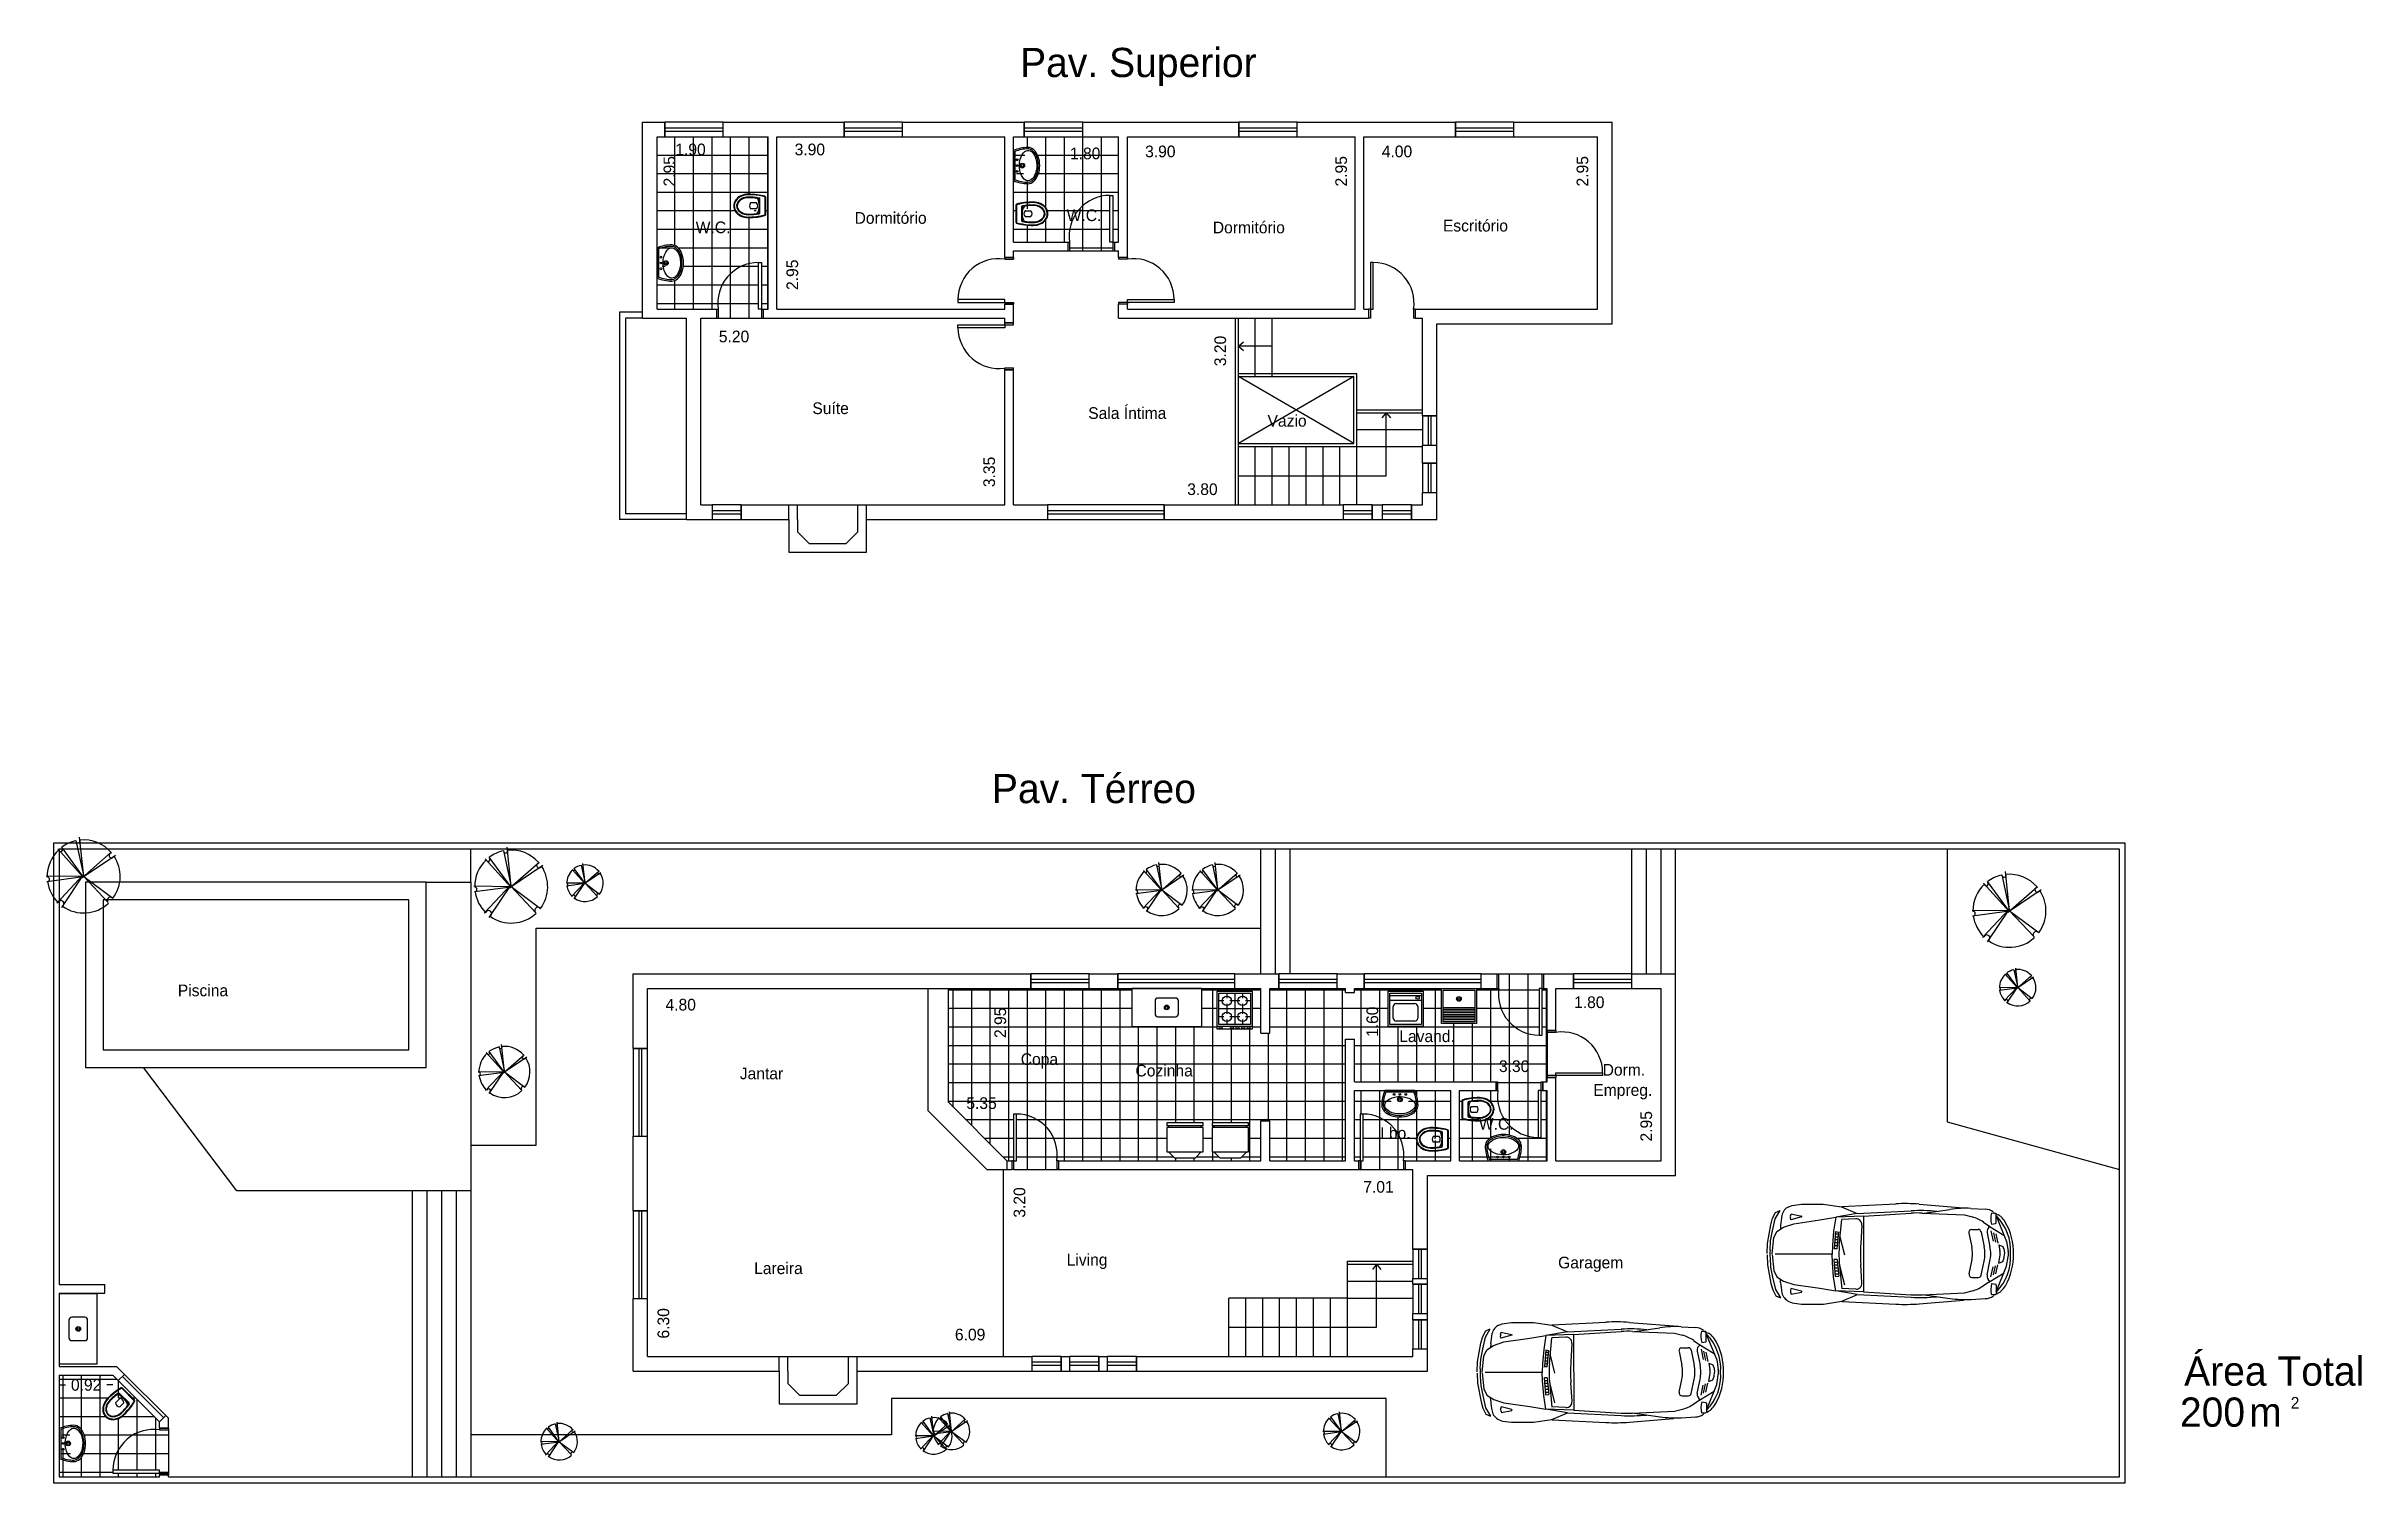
# Model space of a CAD drawing. Extents: x -0.1 to 39.5, y 0 to 24.6.
import ezdxf

# ---------------------------------------------------------------- set-up
doc = ezdxf.new("R2010")
doc.units = 0
doc.layers.get('0').update_dxf_attribs({"linetype": 'CONTINUOUS'})
doc.layers.get('DEFPOINTS').update_dxf_attribs({"linetype": 'CONTINUOUS'})
for name, color, linetype in [('ARV', 3, 'CONTINUOUS'), ('BLOCO', 5, 'CONTINUOUS'), ('BLOCOS', 5, 'CONTINUOUS'), ('CINZA', 8, 'CONTINUOUS'), ('HACHURA', 1, 'CONTINUOUS'), ('PAREDE', 7, 'CONTINUOUS')]:
    doc.layers.add(name, color=color, linetype=linetype)
doc.styles.add('PADRÃO', font='', dxfattribs={"height": 0.2})
doc.styles.get('PADRÃO').set_extended_font_data('AvantGarde Bk BT')
doc.dimstyles.new('PADRÃOS', dxfattribs={"dimtxt": 0.15, "dimasz": 0.1, "dimexe": 1.25, "dimexo": 0.625, "dimgap": 0.1, "dimtad": 0, "dimjust": 1, "dimzin": 1, "dimdsep": 46, "dimtxsty": 'PADRÃO', "dimcen": 2.5, "dimse1": 1, "dimse2": 1, "dimsd1": 1, "dimsd2": 1, "dimclrt": 1, "dimadec": 0, "dimazin": 0, "dimtfac": 1, "dimtdec": 4, "dimtmove": 0, "dimatfit": 3, "dimfxl": 1, "dimtolj": 1, "dimtzin": 0, "dimarcsym": 0})
pattern_1 = [(0, (-129.05984, -130.62843), (0, 0.3175), []), (90, (-129.05984, -130.62843), (-0.3175, 2e-17), [])]

msp = doc.modelspace()

# ---------------------------------------------------------------- texts
at = {"layer": 'HACHURA', "ltscale": 0.015, "style": 'PADRÃO'}
for s, p in [('Escritório', (23.787, 21.415)), ('Suíte', (12.992, 18.29)), ('Sala Íntima', (17.715, 18.207)), ('Vazio', (20.785, 18.075)), ('Piscina', (2.128, 8.326)), ('Lavand.', (23.04, 7.541)), ('Copa', (16.56, 7.149)), ('Cozinha', (18.524, 6.953)), ('Dorm.', (26.522, 6.967)), ('Jantar', (11.75, 6.904)), ('Empreg.', (26.362, 6.621)), ('Lbo.', (22.714, 5.884)), ('W.C.', (24.403, 6.041)), ('Lareira', (11.995, 3.57)), ('Living', (17.346, 3.717)), ('Garagem', (25.76, 3.668))]:
    msp.add_text(s, height=0.2, dxfattribs=at).set_placement(p)

# ---------------------------------------------------------------- blocks, each defined once
blk = doc.blocks.new('SETA')
at = {"layer": 'PAREDE', "ltscale": 0.015}
for q in [(-0.073, -0.091), (0.073, -0.091)]:
    blk.add_line((0, 0), q, dxfattribs=at)
blk = doc.blocks.new('J1')
at = {"layer": 'BLOCO'}
for p, q in [((0, 0.25), (0, 0)), ((1, 0.25), (0, 0.25)), ((1, 0.15), (0, 0.15)), ((0, 0.1), (1, 0.1)), ((0, 0), (1, 0)), ((1, 0), (1, 0.25))]:
    blk.add_line(p, q, dxfattribs=at)
blk = doc.blocks.new('J2')
at = {"layer": 'BLOCO'}
for p, q in [((0, 0.25), (0, 0)), ((2, 0.25), (0, 0.25)), ((2, 0.15), (0, 0.15)), ((0, 0.1), (2, 0.1)), ((0, 0), (2, 0)), ((2, 0), (2, 0.25))]:
    blk.add_line(p, q, dxfattribs=at)
blk = doc.blocks.new('P80E25')
at = {"layer": 'BLOCO', "ltscale": 0.015}
for p, q in [((0.03, 0.25), (0, 0.25)), ((0, 0.25), (0, 0)), ((0.8, 0), (0, 0)), ((0.03, 0.25), (0.03, 0)), ((0.8, 0.25), (0.77, 0.25)), ((0.77, 0.25), (0.77, 0)), ((0.8, 0.25), (0.8, 0))]:
    blk.add_line(p, q, dxfattribs=at)
at = {"layer": 'BLOCO'}
blk.add_lwpolyline([(0.03, 0.25), (0.08, 0.25), (0.08, 1.05), (0.03, 1.05)], close=True, dxfattribs=at)
at = {"layer": 'BLOCO', "ltscale": 0.015}
blk.add_arc((0.08, 0.352), 0.698, 351.5555, 90, dxfattribs=at)
blk = doc.blocks.new('P80D15')
at = {"layer": 'BLOCO', "ltscale": 0.015}
for p, q in [((0, 0.15), (0, 0)), ((0, 0.15), (0.03, 0.15)), ((0, 0), (0.03, 0)), ((0.03, 0.15), (0.03, 0)), ((0.77, 0.15), (0.77, 0)), ((0.77, 0.15), (0.8, 0.15)), ((0.77, 0), (0.8, 0)), ((0.8, 0.15), (0.8, 0))]:
    blk.add_line(p, q, dxfattribs=at)
at = {"layer": 'BLOCO'}
blk.add_lwpolyline([(0.77, 0.15), (0.72, 0.15), (0.72, 0.95), (0.77, 0.95)], close=True, dxfattribs=at)
at = {"layer": 'BLOCO', "ltscale": 0.015}
blk.add_arc((0.72, 0.252), 0.698, 90, 188.4445, dxfattribs=at)
blk = doc.blocks.new('P80E15')
at = {"layer": 'BLOCO', "ltscale": 0.015}
for p, q in [((0.03, 0.15), (0, 0.15)), ((0, 0.15), (0, 0)), ((0.03, 0), (0, 0)), ((0.03, 0.15), (0.03, 0)), ((0.8, 0.15), (0.77, 0.15)), ((0.77, 0.15), (0.77, 0)), ((0.8, 0), (0.77, 0)), ((0.8, 0.15), (0.8, 0))]:
    blk.add_line(p, q, dxfattribs=at)
at = {"layer": 'BLOCO'}
blk.add_lwpolyline([(0.03, 0.15), (0.08, 0.15), (0.08, 0.95), (0.03, 0.95)], close=True, dxfattribs=at)
at = {"layer": 'BLOCO', "ltscale": 0.015}
blk.add_arc((0.08, 0.252), 0.698, 351.5555, 90, dxfattribs=at)
blk = doc.blocks.new('J15')
at = {"layer": 'BLOCO'}
for p, q in [((1.5, 0.25), (0, 0.25)), ((0, 0.25), (0, 0)), ((1.5, 0.15), (0, 0.15)), ((0, 0.1), (1.5, 0.1)), ((0, 0), (1.5, 0)), ((1.5, 0), (1.5, 0.25))]:
    blk.add_line(p, q, dxfattribs=at)
blk = doc.blocks.new('J50')
at = {"layer": 'BLOCO'}
for p, q in [((0, 0.25), (0, 0)), ((0.5, 0.25), (0, 0.25)), ((0.5, 0.15), (0, 0.15)), ((0, 0.1), (0.5, 0.1)), ((0, 0), (0.5, 0)), ((0.5, 0), (0.5, 0.25))]:
    blk.add_line(p, q, dxfattribs=at)
blk = doc.blocks.new('DORMI')
at = {"layer": 'HACHURA', "ltscale": 0.015, "style": 'PADRÃO'}
blk.add_text('Dormitório', height=0.2, dxfattribs=at).set_placement((-0.516, -0.066))
blk = doc.blocks.new('WC')
at = {"layer": 'HACHURA', "ltscale": 0.015, "style": 'PADRÃO'}
blk.add_text('W.C.', height=0.2, dxfattribs=at).set_placement((-0.137, -0.096))
blk = doc.blocks.new('C-01')
for p, q in [((-1.831, 0.842), (-1.773, 0.867)), ((-1.773, 0.867), (-1.616, 0.889)), ((-1.616, 0.889), (-1.24, 0.889)), ((-1.24, 0.889), (-0.927, 0.84)), ((-0.927, 0.84), (-0.659, 0.727)), ((-0.922, 0.847), (0, 0.894)), ((0.402, 0.888), (1.156, 0.828)), ((0.488, 0.734), (0.925, 0.798)), ((1.287, 0.815), (1.531, 0.802)), ((-2.196, 0.215), (-2.138, 0.536)), ((-2.143, 0.259), (-2.109, 0.43)), ((-2.138, 0.536), (-2.109, 0.646)), ((-2.109, 0.646), (-2.057, 0.747)), ((-2.109, 0.43), (-2.062, 0.637)), ((-2.062, 0.637), (-1.978, 0.781)), ((-2.057, 0.747), (-1.978, 0.781)), ((-1.972, 0.52), (-1.976, 0.461)), ((-1.796, 0.62), (-1.804, 0.658)), ((-1.802, 0.687), (-1.79, 0.721)), ((-1.612, 0.669), (-1.796, 0.62)), ((-1.79, 0.721), (-1.613, 0.684)), ((-1.029, 0.419), (-1.052, 0.126)), ((-1.029, 0.419), (-0.977, 0.411)), ((-0.659, 0.727), (-1.026, 0.665)), ((-0.552, 0.682), (-1.026, 0.665)), ((-1.004, 0.126), (-0.977, 0.411)), ((-0.966, 0.178), (-0.924, 0.627)), ((-0.684, 0.636), (-0.924, 0.627)), ((-0.659, 0.727), (0.263, 0.774)), ((-0.58, 0.53), (-0.599, 0.212)), ((-0.552, 0.682), (0.261, 0.733)), ((-0.552, 0.682), (-0.551, -0.613)), ((0.455, 0.735), (1.176, 0.704)), ((1.176, 0.704), (1.31, 0.669)), ((1.301, 0.455), (1.411, 0.455)), ((1.46, 0.415), (1.513, 0.16)), ((1.503, 0.579), (1.594, 0.516)), ((1.59, 0.519), (1.853, 0.359)), ((1.63, 0.43), (1.666, 0.256)), ((1.708, 0.731), (1.637, 0.736)), ((1.641, 0.546), (1.709, 0.557)), ((1.667, 0.743), (1.699, 0.729)), ((1.72, 0.57), (1.72, 0.718)), ((1.72, 0.688), (1.898, 0.248)), ((1.724, 0.718), (1.754, 0.706)), ((-2.201, 0.043), (-2.196, 0.215)), ((-2.152, 0.1), (-2.143, 0.259)), ((-1.091, 0.034), (-2.064, 0.034)), ((-1.004, 0.126), (-1.052, 0.126)), ((-0.999, 0.176), (-1.048, 0.176)), ((-0.995, 0.226), (-1.044, 0.226)), ((-0.99, 0.276), (-1.04, 0.276)), ((-0.985, 0.326), (-1.037, 0.326)), ((-0.98, 0.376), (-1.033, 0.376)), ((-0.962, 0.353), (-0.88, 0.023)), ((1.253, 0.394), (1.301, 0.16)), ((1.564, 0.395), (1.613, 0.16)), ((1.674, 0.395), (1.707, 0.239)), ((1.714, 0.379), (1.747, 0.222)), ((1.764, 0.193), (1.781, 0.086)), ((1.764, 0.193), (1.831, 0.165)), ((1.831, 0.165), (1.855, 0.103)), ((1.855, 0.103), (1.859, 0.037)), ((1.855, -0.029), (1.859, 0.037)), ((1.898, 0.248), (1.925, 0.086)), ((-2.152, -0.034), (-2.143, -0.193)), ((-2.143, -0.193), (-2.108, -0.364)), ((-2.108, -0.364), (-2.061, -0.571)), ((-1.971, -0.453), (-1.975, -0.394)), ((-1.029, -0.351), (-1.052, -0.058)), ((-1.004, -0.058), (-1.052, -0.058)), ((-0.999, -0.108), (-1.048, -0.108)), ((-0.995, -0.158), (-1.044, -0.158)), ((-0.99, -0.208), (-1.04, -0.208)), ((-0.985, -0.258), (-1.037, -0.258)), ((-0.98, -0.308), (-1.033, -0.308)), ((-1.029, -0.351), (-0.977, -0.343)), ((-1.004, -0.058), (-0.977, -0.343)), ((-0.966, -0.11), (-0.923, -0.559)), ((-0.962, -0.16), (-0.88, -0.49)), ((-0.579, -0.461), (-0.598, -0.143)), ((1.256, -0.307), (1.302, -0.087)), ((1.305, -0.367), (1.414, -0.367)), ((1.463, -0.328), (1.513, -0.087)), ((1.565, -0.322), (1.613, -0.087)), ((1.591, -0.446), (1.854, -0.285)), ((1.63, -0.356), (1.666, -0.183)), ((1.674, -0.322), (1.707, -0.165)), ((1.714, -0.305), (1.747, -0.148)), ((1.721, -0.615), (1.898, -0.174)), ((1.764, -0.12), (1.781, -0.013)), ((1.764, -0.12), (1.831, -0.091)), ((1.831, -0.091), (1.855, -0.029)), ((1.898, -0.174), (1.925, -0.013)), ((-2.061, -0.571), (-1.976, -0.714)), ((-1.829, -0.776), (-1.771, -0.8)), ((-1.795, -0.553), (-1.803, -0.591)), ((-1.801, -0.62), (-1.789, -0.654)), ((-1.611, -0.602), (-1.795, -0.553)), ((-1.789, -0.654), (-1.611, -0.617)), ((-1.238, -0.821), (-0.925, -0.772)), ((-0.552, -0.613), (-1.026, -0.596)), ((-0.659, -0.658), (-1.025, -0.596)), ((-0.925, -0.772), (-0.657, -0.658)), ((-0.683, -0.567), (-0.924, -0.558)), ((-0.92, -0.779), (0.002, -0.824)), ((-0.659, -0.658), (0.263, -0.705)), ((-0.551, -0.613), (0.263, -0.663)), ((0.403, -0.818), (1.157, -0.755)), ((0.457, -0.664), (1.177, -0.632)), ((0.49, -0.663), (0.927, -0.726)), ((1.177, -0.632), (1.311, -0.596)), ((1.289, -0.742), (1.533, -0.729)), ((1.504, -0.506), (1.595, -0.442)), ((1.709, -0.658), (1.638, -0.662)), ((1.642, -0.472), (1.71, -0.484)), ((1.668, -0.669), (1.7, -0.656)), ((1.721, -0.496), (1.721, -0.645)), ((1.726, -0.645), (1.755, -0.632)), ((-1.771, -0.8), (-1.614, -0.821)), ((-1.614, -0.821), (-1.238, -0.821))]:
    blk.add_line(p, q)
for points in [[(-2.118, 0.039), (-2.09, 0.311), (-2.037, 0.422), (-1.921, 0.496), (-1.745, 0.554), (-1.3, 0.617), (-1.026, 0.665), (-1.064, 0.428), (-1.083, 0.18), (-1.091, 0.034)], [(-2.201, 0.023), (-2.195, -0.149), (-2.137, -0.47), (-2.107, -0.58), (-2.055, -0.681), (-1.976, -0.714)], [(-2.118, 0.027), (-2.089, -0.245), (-2.036, -0.356), (-1.92, -0.429), (-1.744, -0.487), (-1.299, -0.55), (-1.025, -0.596), (-1.063, -0.36), (-1.083, -0.112), (-1.091, 0.034)]]:
    blk.add_lwpolyline(points)
for centre, radius, start, end in [((-1.753, 0.658), 0.2, 112.7478, 169.4663), ((0.157, -2.15), 3.048, 85.3952, 92.9452), ((1.192, -1.011), 1.829, 86.9998, 98.3676), ((1.517, 0.518), 0.284, 57.3299, 87.1824), ((-0.452, 0.416), 1.524, 169.4663, 176.0811), ((-1.755, 0.669), 0.0508, 159.9787, 192.5384), ((-1.614, 0.676), 0.00762, 284.96, 78.1125), ((-0.68, 0.536), 0.1, 356.7256, 92.0722), ((0.377, -1.092), 1.829, 87.5491, 93.6237), ((0.42, -2.27), 3.048, 84.6964, 92.9452), ((1.301, 0.405), 0.05, 90, 191.7694), ((1.154, 0.08), 0.61, 55.07, 75.2551), ((1.411, 0.405), 0.05, 11.7694, 90), ((1.662, 0.416), 0.1, 118.178, 191.7694), ((1.99, 0.648), 0.364, 166.0961, 196.3535), ((1.707, 0.718), 0.0127, 0, 86.3304), ((1.707, 0.57), 0.0127, 279.6077, 360), ((1.12, 0.093), 0.847, 356.2451, 44.5195), ((1.695, 0.565), 0.152, 46.3836, 67.2014), ((1.5, 0.36), 0.436, 30.4577, 46.3836), ((1.003, 0.068), 1.012, 358.0694, 30.4577), ((-0.935, 0.034), 1.219, 176.8942, 183.2188), ((0.551, 0.036), 1.524, 174.6214, 185.4916), ((2.444, 0.037), 3.048, 176.7256, 183.3874), ((0.704, 0.036), 0.61, 348.3436, 11.7694), ((0.916, 0.036), 0.61, 348.3436, 11.7694), ((1.016, 0.036), 0.61, 348.3436, 11.7694), ((1.12, -0.02), 0.847, 315.5935, 3.8679), ((1.481, 0.037), 0.305, 350.7246, 9.3883), ((1.003, 0.004), 1.012, 329.6553, 2.0435), ((1.624, 0.037), 0.305, 350.7246, 9.3883), ((1.305, -0.317), 0.05, 168.3436, 270), ((1.414, -0.317), 0.05, 270, 348.3436), ((1.663, -0.342), 0.1, 168.3436, 242.009), ((-0.451, -0.346), 1.524, 184.0319, 190.6466), ((-1.752, -0.591), 0.2, 190.6466, 247.3652), ((-1.753, -0.602), 0.0508, 167.5746, 200.1342), ((-1.613, -0.609), 0.00762, 282.0005, 75.153), ((-0.679, -0.467), 0.1, 267.9278, 3.3874), ((0.375, 1.163), 1.829, 266.4893, 272.5638), ((0.42, 2.339), 3.048, 267.0548, 275.3036), ((1.189, 1.084), 1.829, 261.7454, 273.1132), ((1.154, -0.007), 0.61, 284.8579, 305.0429), ((1.518, -0.445), 0.284, 272.9306, 302.783), ((1.991, -0.574), 0.364, 163.7595, 194.0169), ((1.709, -0.645), 0.0127, 273.7825, 0.113), ((1.708, -0.496), 0.0127, 0.113, 80.5053), ((1.696, -0.492), 0.152, 292.9116, 313.7293), ((1.5, -0.287), 0.436, 313.7293, 329.6553), ((0.153, 2.22), 3.048, 267.1678, 274.7177)]:
    blk.add_arc(centre, radius, start, end)
blk = doc.blocks.new('A_03')
at = {"layer": 'ARV'}
for p, q in [((-0.04, 0.044), (-0.476, 0.526)), ((-0.413, 0.556), (-0.04, 0.044)), ((-0.164, 0.667), (-0.032, 0.054)), ((-0.032, 0.054), (-0.102, 0.726)), ((-0.057, 0.029), (0.441, 0.467)), ((0.512, 0.415), (-0.057, 0.029)), ((-0.04, 0.051), (-0.672, 0.059)), ((-0.663, -0.03), (-0.04, 0.051)), ((-0.494, -0.401), (-0.04, 0.081)), ((-0.04, 0.081), (-0.413, -0.475)), ((-0.032, 0.054), (0.468, -0.32)), ((0.388, -0.394), (-0.032, 0.054))]:
    blk.add_line(p, q, dxfattribs=at)
for centre, radius, start, end in [((-0.032, 0.054), 0.625, 133.2426, 180.9743), ((-0.427, 0.516), 0.0334, 201.2821, 48.2736), ((-0.032, 0.054), 0.625, 102.158, 127.2526), ((-0.127, 0.664), 0.037, 175.6543, 19.6938), ((-0.032, 0.054), 0.625, 41.0541, 95.5311), ((0.446, 0.414), 0.0427, 89.2094, 344.6286), ((-0.032, 0.054), 0.625, 323.2022, 33.8211), ((-0.655, 0.006), 0.0378, 285.6846, 88.001), ((-0.032, 0.054), 0.625, 187.876, 225.8833), ((-0.419, -0.408), 0.0497, 310.6567, 163.4448), ((0.426, -0.355), 0.0546, 40.7148, 224.88), ((-0.032, 0.054), 0.625, 234.6715, 313.133)]:
    blk.add_arc(centre, radius, start, end, dxfattribs=at)
blk = doc.blocks.new('VASOSAN')
at = {"layer": 'BLOCOS'}
for p, q in [((-0.145, 0.05), (0.145, 0.05)), ((-0.145, 0.04), (0.145, 0.04)), ((-0.116, 0.15), (0.116, 0.15)), ((-0.116, 0.14), (0.116, 0.14)), ((-0.05, 0.2), (-0.05, 0.3)), ((0.05, 0.2), (0.05, 0.3))]:
    blk.add_line(p, q, dxfattribs=at)
for centre, radius, start, end in [((-0.145, 0.06), 0.02, 195.5363, 270), ((-0.145, 0.06), 0.01, 195.5347, 270), ((-0.116, 0.16), 0.02, 189.3868, 270), ((-0.116, 0.16), 0.01, 189.3844, 270), ((0, 0.25), 0.0707, 44.9896, 134.9689), ((0, 0.25), 0.0707, 225.0311, 315.0104), ((0.116, 0.16), 0.01, 270, 350.5759), ((0.116, 0.16), 0.02, 270, 350.5771), ((0.145, 0.06), 0.01, 270, 344.4831), ((0.145, 0.06), 0.02, 270, 344.4637)]:
    blk.add_arc(centre, radius, start, end, dxfattribs=at)
for centre, major_axis, ratio, start_param, end_param in [((0, 0.34), (0, 0.25), 0.8, 4.712389, 7.853982), ((0, 0.34), (0, 0.5), 0.4, 1.570796, 2.178171), ((0, 0.2), (-0.132, 0), 0.380108, 0, 3.141593), ((0, 0.34), (0, 0.5), 0.4, 4.105014, 4.712389)]:
    blk.add_ellipse(centre, major_axis=major_axis, ratio=ratio, start_param=start_param, end_param=end_param, dxfattribs=at)
for points, knots in [([(0.19, 0.34), (0.19, 0.385), (0.18, 0.43), (0.128, 0.535), (0.067, 0.577), (-0.056, 0.582), (-0.118, 0.544), (-0.177, 0.44), (-0.19, 0.39), (-0.19, 0.34)], [4.712389, 4.712389, 4.712389, 4.712389, 5.268705, 5.268705, 6.251972, 6.251972, 7.235239, 7.235239, 7.853982, 7.853982, 7.853982, 7.853982]), ([(0.15, 0.34), (0.15, 0.379), (0.141, 0.418), (0.098, 0.505), (0.052, 0.537), (-0.036, 0.543), (-0.083, 0.519), (-0.137, 0.434), (-0.15, 0.387), (-0.15, 0.34)], [4.712389, 4.712389, 4.712389, 4.712389, 5.267304, 5.267304, 6.225165, 6.225165, 7.183027, 7.183027, 7.853982, 7.853982, 7.853982, 7.853982]), ([(0.14, 0.34), (0.14, 0.377), (0.131, 0.415), (0.086, 0.506), (0.035, 0.535), (-0.049, 0.525), (-0.088, 0.498), (-0.13, 0.419), (-0.14, 0.379), (-0.14, 0.34)], [4.712389, 4.712389, 4.712389, 4.712389, 5.266985, 5.266985, 6.376176, 6.376176, 7.268653, 7.268653, 7.853982, 7.853982, 7.853982, 7.853982]), ([(-0.19, 0.34), (-0.19, 0.263), (-0.183, 0.186), (-0.165, 0.096), (-0.16, 0.076), (-0.155, 0.057)], [1.5707963, 1.5707963, 1.5707963, 1.5707963, 2.0374558, 2.0374558, 2.1781714, 2.1781714, 2.1781714, 2.1781714]), ([(0.126, 0.158), (0.13, 0.188), (0.134, 0.22), (0.139, 0.281), (0.14, 0.31), (0.14, 0.34)], [4.3194242, 4.3194242, 4.3194242, 4.3194242, 4.5261468, 4.5261468, 4.712389, 4.712389, 4.712389, 4.712389]), ([(0.135, 0.157), (0.141, 0.188), (0.145, 0.222), (0.149, 0.283), (0.15, 0.312), (0.15, 0.34)], [4.3194149, 4.3194149, 4.3194149, 4.3194149, 4.5352774, 4.5352774, 4.712389, 4.712389, 4.712389, 4.712389]), ([(0.155, 0.057), (0.171, 0.118), (0.183, 0.188), (0.189, 0.287), (0.19, 0.314), (0.19, 0.34)], [4.1050166, 4.1050166, 4.1050166, 4.1050166, 4.5531772, 4.5531772, 4.712389, 4.712389, 4.712389, 4.712389])]:
    blk.add_open_spline(points, degree=3, knots=knots, dxfattribs=at)
for points in [[(-0.15, 0.34), (-0.15, 0.277), (-0.145, 0.214), (-0.135, 0.157)], [(-0.14, 0.34), (-0.14, 0.278), (-0.135, 0.215), (-0.126, 0.158)]]:
    blk.add_open_spline(points, degree=3, dxfattribs=at)
blk = doc.blocks.new('LAVAT')
at = {"layer": 'BLOCOS'}
for p, q in [((-0.257, 0), (0.257, 0)), ((-0.241, 0.025), (0.241, 0.025))]:
    blk.add_line(p, q, dxfattribs=at)
for centre, radius in [((-0.1, 0.065), 0.015), ((0, 0.15), 0.04), ((0, 0.15), 0.02), ((0, 0.065), 0.015), ((0.1, 0.065), 0.015)]:
    blk.add_circle(centre, radius, dxfattribs=at)
for centre, radius, start, end in [((0.31, 0.25), 0.62, 180, 203.78), ((0.31, 0.25), 0.595, 180, 202.2114), ((-0.31, 0.25), 0.595, 337.7886, 360), ((-0.31, 0.25), 0.62, 336.22, 0)]:
    blk.add_arc(centre, radius, start, end, dxfattribs=at)
blk.add_ellipse((0, 0.25), major_axis=(0.31, 0), ratio=0.645161, start_param=0, end_param=3.141593, dxfattribs=at)
for points, knots in [([(0.285, 0.25), (0.285, 0.3), (0.245, 0.354), (0.101, 0.423), (0, 0.434), (-0.174, 0.399), (-0.244, 0.353), (-0.28, 0.286), (-0.285, 0.268), (-0.285, 0.25)], [0, 0, 0, 0, 0.936148, 0.936148, 1.872296, 1.872296, 2.808445, 2.808445, 3.139385, 3.139385, 3.139385, 3.139385]), ([(0.26, 0.25), (0.26, 0.278), (0.242, 0.313), (0.164, 0.37), (0.103, 0.392), (-0.029, 0.404), (-0.098, 0.394), (-0.203, 0.348), (-0.24, 0.314), (-0.266, 0.253), (-0.263, 0.224), (-0.216, 0.162), (-0.168, 0.131), (-0.048, 0.098), (0.023, 0.096), (0.148, 0.123), (0.201, 0.15), (0.251, 0.205), (0.26, 0.229), (0.26, 0.25)], [0, 0, 0, 0, 0.718092, 0.718092, 1.436184, 1.436184, 2.154275, 2.154275, 2.872367, 2.872367, 3.590459, 3.590459, 4.308551, 4.308551, 5.026643, 5.026643, 5.744734, 5.744734, 6.283185, 6.283185, 6.283185, 6.283185])]:
    blk.add_open_spline(points, degree=3, knots=knots, dxfattribs=at)
blk = doc.blocks.new('MÁQUINA')
at = {"layer": 'BLOCOS'}
for p, q in [((-0.3, 0.65), (0.3, 0.65)), ((-0.3, 0.05), (-0.3, 0.65)), ((-0.27, 0.62), (0.27, 0.62)), ((-0.27, 0.08), (-0.27, 0.62)), ((-0.21, 0.31), (-0.21, 0.51)), ((-0.16, 0.56), (0.16, 0.56)), ((0.21, 0.51), (0.21, 0.31)), ((0.27, 0.62), (0.27, 0.08)), ((0.3, 0.65), (0.3, 0.05)), ((0.3, 0.05), (-0.3, 0.05)), ((0.27, 0.2), (-0.27, 0.2)), ((0.27, 0.12), (-0.27, 0.12)), ((0.27, 0.08), (-0.27, 0.08)), ((0.16, 0.26), (-0.16, 0.26))]:
    blk.add_line(p, q, dxfattribs=at)
for centre, start, end in [((-0.16, 0.51), 90, 180), ((0.16, 0.51), 360, 90), ((-0.16, 0.31), 180, 270), ((0.16, 0.31), 270, 360)]:
    blk.add_arc(centre, 0.05, start, end, dxfattribs=at)
blk.add_ellipse((-0.208, 0.161), major_axis=(-0.0301, 0), ratio=0.716981, dxfattribs=at)
blk = doc.blocks.new('TANQUE')
at = {"layer": 'BLOCOS'}
for p, q in [((-0.3, 0.6), (0.3, 0.6)), ((-0.3, 0), (-0.3, 0.6)), ((-0.27, 0.57), (0.27, 0.57)), ((-0.27, 0.03), (-0.27, 0.57)), ((-0.27, 0.54), (0.27, 0.54)), ((-0.27, 0.51), (0.27, 0.51)), ((-0.27, 0.48), (0.27, 0.48)), ((-0.27, 0.45), (0.27, 0.45)), ((-0.27, 0.42), (0.27, 0.42)), ((0.27, 0.57), (0.27, 0.03)), ((0.3, 0.6), (0.3, 0)), ((0.3, 0), (-0.3, 0)), ((-0.27, 0.39), (0.27, 0.39)), ((-0.27, 0.36), (0.27, 0.36)), ((-0.27, 0.33), (0.27, 0.33)), ((0.27, 0.03), (-0.27, 0.03))]:
    blk.add_line(p, q, dxfattribs=at)
for radius in [0.04, 0.02]:
    blk.add_circle((0, 0.18), radius, dxfattribs=at)
blk = doc.blocks.new('FOGÃO4B')
at = {"layer": 'BLOCOS'}
for p, q in [((-0.3, 0.7), (0.3, 0.7)), ((-0.3, 0.05), (-0.3, 0.7)), ((-0.3, 0.65), (0.3, 0.65)), ((-0.27, 0.62), (0.27, 0.62)), ((-0.27, 0.08), (-0.27, 0.62)), ((-0.27, 0.485), (-0.185, 0.485)), ((-0.135, 0.535), (-0.135, 0.62)), ((-0.135, 0.265), (-0.135, 0.435)), ((-0.085, 0.485), (0.085, 0.485)), ((0, 0.08), (0, 0.62)), ((0.135, 0.535), (0.135, 0.62)), ((0.135, 0.265), (0.135, 0.435)), ((0.185, 0.485), (0.27, 0.485)), ((0.27, 0.62), (0.27, 0.08)), ((0.3, 0.7), (0.3, 0.05)), ((0.3, 0.05), (-0.3, 0.05)), ((-0.27, 0.35), (0.27, 0.35)), ((-0.27, 0.215), (-0.185, 0.215)), ((0.27, 0.08), (-0.27, 0.08)), ((-0.135, 0.08), (-0.135, 0.165)), ((-0.085, 0.215), (0.085, 0.215)), ((0.135, 0.08), (0.135, 0.165)), ((0.185, 0.215), (0.27, 0.215))]:
    blk.add_line(p, q, dxfattribs=at)
for centre in [(-0.135, 0.485), (0.135, 0.485), (-0.135, 0.215), (0.135, 0.215)]:
    blk.add_circle(centre, 0.08, dxfattribs=at)
for centre in [(-0.24, 0.675), (-0.144, 0.675), (-0.048, 0.675), (0.048, 0.675), (0.24, 0.675)]:
    blk.add_ellipse(centre, major_axis=(-0.03, 0), ratio=0.5, dxfattribs=at)
blk = doc.blocks.new('PIA')
at = {"layer": 'BLOCOS'}
blk.add_lwpolyline([(-0.6, 0), (0.6, 0), (0.6, 0.65), (-0.6, 0.65)], close=True, dxfattribs=at)
blk.add_lwpolyline([(-0.15, 0.165), (0.15, 0.165, 0.414214), (0.2, 0.215), (0.2, 0.435, 0.414214), (0.15, 0.485), (-0.15, 0.485, 0.414214), (-0.2, 0.435), (-0.2, 0.215, 0.414214)], format="xyb", close=True, dxfattribs=at)
for radius in [0.04, 0.02]:
    blk.add_circle((0, 0.325), radius, dxfattribs=at)
blk = doc.blocks.new('GELAD')
at = {"layer": 'BLOCOS'}
for p, q in [((0.31, 0.65), (-0.31, 0.65)), ((-0.31, 0.65), (-0.31, 0.6)), ((0.31, 0.6), (-0.31, 0.6)), ((0.31, 0.57), (-0.31, 0.57)), ((-0.31, 0.57), (-0.31, 0.15)), ((-0.28, 0.6), (-0.28, 0.57)), ((0.28, 0.57), (0.28, 0.6)), ((0.31, 0.6), (0.31, 0.65)), ((0.31, 0.15), (0.31, 0.57)), ((-0.31, 0.15), (0.31, 0.15)), ((-0.18, 0.05), (-0.28, 0.15)), ((-0.18, 0.05), (0.18, 0.05)), ((0.18, 0.05), (0.28, 0.15))]:
    blk.add_line(p, q, dxfattribs=at)
blk = doc.blocks.new('*D31')
at = {"color": 0, "linetype": 'ByBlock', "ltscale": 0.015}
for p, q in [((129.16, 132.301), (129.263, 132.301)), ((130.077, 132.301), (129.974, 132.301))]:
    blk.add_line(p, q, dxfattribs=at)
at = {"layer": 'DEFPOINTS', "color": 0, "linetype": 'ByBlock', "ltscale": 0.015}
for p in [(129.16, 132.468), (130.077, 132.468), (130.077, 132.301)]:
    blk.add_point(p, dxfattribs=at)
at = {"color": 1, "linetype": 'ByBlock', "ltscale": 0.015, "insert": (129.619, 132.301), "char_height": 0.2, "attachment_point": 5, "style": 'PADRÃO'}
blk.add_mtext('\\A1;0.92', dxfattribs=at)
blk = doc.blocks.new('*D32')
at = {"layer": 'DEFPOINTS', "color": 0, "linetype": 'ByBlock', "ltscale": 0.015}
for p in [(139.232, 139.088), (144.032, 139.088), (144.032, 138.808)]:
    blk.add_point(p, dxfattribs=at)
at = {"color": 1, "linetype": 'ByBlock', "ltscale": 0.015, "insert": (139.798, 138.808), "char_height": 0.2, "attachment_point": 5, "style": 'PADRÃO'}
blk.add_mtext('\\A1;4.80', dxfattribs=at)
blk = doc.blocks.new('*D33')
at = {"layer": 'DEFPOINTS', "color": 0, "linetype": 'ByBlock', "ltscale": 0.015}
for p in [(139.232, 139.088), (139.503, 139.088), (139.232, 132.788)]:
    blk.add_point(p, dxfattribs=at)
at = {"color": 1, "linetype": 'ByBlock', "ltscale": 0.015, "insert": (139.503, 133.355), "char_height": 0.2, "attachment_point": 5, "rotation": 90, "style": 'PADRÃO'}
blk.add_mtext('\\A1;6.30', dxfattribs=at)
blk = doc.blocks.new('*D34')
at = {"layer": 'DEFPOINTS', "color": 0, "linetype": 'ByBlock', "ltscale": 0.015}
for p in [(139.232, 133.162), (139.232, 132.788), (145.319, 132.788)]:
    blk.add_point(p, dxfattribs=at)
at = {"color": 1, "linetype": 'ByBlock', "ltscale": 0.015, "insert": (144.753, 133.162), "char_height": 0.2, "attachment_point": 5, "style": 'PADRÃO'}
blk.add_mtext('\\A1;6.09', dxfattribs=at)
blk = doc.blocks.new('*D35')
at = {"layer": 'DEFPOINTS', "color": 0, "linetype": 'ByBlock', "ltscale": 0.015}
for p in [(145.382, 135.988), (145.319, 132.788), (145.599, 132.788)]:
    blk.add_point(p, dxfattribs=at)
at = {"color": 1, "linetype": 'ByBlock', "ltscale": 0.015, "insert": (145.599, 135.424), "char_height": 0.2, "attachment_point": 5, "rotation": 90, "style": 'PADRÃO'}
blk.add_mtext('\\A1;3.20', dxfattribs=at)
blk = doc.blocks.new('*D36')
at = {"layer": 'DEFPOINTS', "color": 0, "linetype": 'ByBlock', "ltscale": 0.015}
for p in [(145.319, 135.988), (152.332, 135.988), (145.319, 135.69)]:
    blk.add_point(p, dxfattribs=at)
at = {"color": 1, "linetype": 'ByBlock', "ltscale": 0.015, "insert": (151.744, 135.69), "char_height": 0.2, "attachment_point": 5, "style": 'PADRÃO'}
blk.add_mtext('\\A1;7.01', dxfattribs=at)
blk = doc.blocks.new('*D37')
at = {"layer": 'DEFPOINTS', "color": 0, "linetype": 'ByBlock', "ltscale": 0.015}
for p in [(144.382, 139.088), (145.27, 136.138), (146.267, 136.138)]:
    blk.add_point(p, dxfattribs=at)
at = {"color": 1, "linetype": 'ByBlock', "ltscale": 0.015, "insert": (145.27, 138.499), "char_height": 0.2, "attachment_point": 5, "rotation": 90, "style": 'PADRÃO'}
blk.add_mtext('\\A1;2.95', dxfattribs=at)
blk = doc.blocks.new('*D38')
at = {"layer": 'DEFPOINTS', "color": 0, "linetype": 'ByBlock', "ltscale": 0.015}
for p in [(151.332, 139.088), (151.332, 137.488), (151.64, 137.488)]:
    blk.add_point(p, dxfattribs=at)
at = {"color": 1, "linetype": 'ByBlock', "ltscale": 0.015, "insert": (151.64, 138.517), "char_height": 0.2, "attachment_point": 5, "rotation": 90, "style": 'PADRÃO'}
blk.add_mtext('\\A1;1.60', dxfattribs=at)
blk = doc.blocks.new('*D39')
at = {"layer": 'DEFPOINTS', "color": 0, "linetype": 'ByBlock', "ltscale": 0.015}
for p in [(151.332, 137.755), (151.332, 137.488), (154.632, 137.488)]:
    blk.add_point(p, dxfattribs=at)
at = {"color": 1, "linetype": 'ByBlock', "ltscale": 0.015, "insert": (154.067, 137.755), "char_height": 0.2, "attachment_point": 5, "style": 'PADRÃO'}
blk.add_mtext('\\A1;3.30', dxfattribs=at)
blk = doc.blocks.new('*D40')
at = {"layer": 'DEFPOINTS', "color": 0, "linetype": 'ByBlock', "ltscale": 0.015}
for p in [(144.382, 137.138), (149.732, 137.123), (149.732, 136.82)]:
    blk.add_point(p, dxfattribs=at)
at = {"color": 1, "linetype": 'ByBlock', "ltscale": 0.015, "insert": (144.948, 137.123), "char_height": 0.2, "attachment_point": 5, "style": 'PADRÃO'}
blk.add_mtext('\\A1;5.35', dxfattribs=at)
blk = doc.blocks.new('*D41')
at = {"layer": 'DEFPOINTS', "color": 0, "linetype": 'ByBlock', "ltscale": 0.015}
for p in [(154.782, 139.088), (156.582, 139.088), (156.582, 138.85)]:
    blk.add_point(p, dxfattribs=at)
at = {"color": 1, "linetype": 'ByBlock', "ltscale": 0.015, "insert": (155.353, 138.85), "char_height": 0.2, "attachment_point": 5, "style": 'PADRÃO'}
blk.add_mtext('\\A1;1.80', dxfattribs=at)
blk = doc.blocks.new('*D42')
at = {"layer": 'DEFPOINTS', "color": 0, "linetype": 'ByBlock', "ltscale": 0.015}
for p in [(156.329, 139.088), (156.582, 139.088), (156.582, 136.138)]:
    blk.add_point(p, dxfattribs=at)
at = {"color": 1, "linetype": 'ByBlock', "ltscale": 0.015, "insert": (156.329, 136.728), "char_height": 0.2, "attachment_point": 5, "rotation": 90, "style": 'PADRÃO'}
blk.add_mtext('\\A1;2.95', dxfattribs=at)
blk = doc.blocks.new('*D43')
at = {"layer": 'DEFPOINTS', "color": 0, "linetype": 'ByBlock', "ltscale": 0.015}
for p in [(139.394, 153.663), (141.294, 153.663), (141.294, 153.446)]:
    blk.add_point(p, dxfattribs=at)
at = {"color": 1, "linetype": 'ByBlock', "ltscale": 0.015, "insert": (139.966, 153.446), "char_height": 0.2, "attachment_point": 5, "style": 'PADRÃO'}
blk.add_mtext('\\A1;1.90', dxfattribs=at)
blk = doc.blocks.new('*D44')
at = {"layer": 'DEFPOINTS', "color": 0, "linetype": 'ByBlock', "ltscale": 0.015}
for p in [(139.394, 153.663), (139.394, 150.713), (139.606, 150.713)]:
    blk.add_point(p, dxfattribs=at)
at = {"color": 1, "linetype": 'ByBlock', "ltscale": 0.015, "insert": (139.606, 153.074), "char_height": 0.2, "attachment_point": 5, "rotation": 90, "style": 'PADRÃO'}
blk.add_mtext('\\A1;2.95', dxfattribs=at)
blk = doc.blocks.new('*D45')
at = {"layer": 'DEFPOINTS', "color": 0, "linetype": 'ByBlock', "ltscale": 0.015}
for p in [(141.444, 153.663), (145.344, 153.663), (145.344, 153.446)]:
    blk.add_point(p, dxfattribs=at)
at = {"color": 1, "linetype": 'ByBlock', "ltscale": 0.015, "insert": (142.009, 153.446), "char_height": 0.2, "attachment_point": 5, "style": 'PADRÃO'}
blk.add_mtext('\\A1;3.90', dxfattribs=at)
blk = doc.blocks.new('*D46')
at = {"layer": 'DEFPOINTS', "color": 0, "linetype": 'ByBlock', "ltscale": 0.015}
for p in [(141.444, 153.663), (141.71, 153.663), (141.444, 150.713)]:
    blk.add_point(p, dxfattribs=at)
at = {"color": 1, "linetype": 'ByBlock', "ltscale": 0.015, "insert": (141.71, 151.302), "char_height": 0.2, "attachment_point": 5, "rotation": 90, "style": 'PADRÃO'}
blk.add_mtext('\\A1;2.95', dxfattribs=at)
blk = doc.blocks.new('*D47')
at = {"layer": 'DEFPOINTS', "color": 0, "linetype": 'ByBlock', "ltscale": 0.015}
for p in [(145.494, 153.663), (147.294, 153.663), (145.494, 153.378)]:
    blk.add_point(p, dxfattribs=at)
at = {"color": 1, "linetype": 'ByBlock', "ltscale": 0.015, "insert": (146.723, 153.378), "char_height": 0.2, "attachment_point": 5, "style": 'PADRÃO'}
blk.add_mtext('\\A1;1.80', dxfattribs=at)
blk = doc.blocks.new('*D48')
at = {"layer": 'DEFPOINTS', "color": 0, "linetype": 'ByBlock', "ltscale": 0.015}
for p in [(140.144, 150.563), (145.344, 150.563), (145.344, 150.245)]:
    blk.add_point(p, dxfattribs=at)
at = {"color": 1, "linetype": 'ByBlock', "ltscale": 0.015, "insert": (140.711, 150.245), "char_height": 0.2, "attachment_point": 5, "style": 'PADRÃO'}
blk.add_mtext('\\A1;5.20', dxfattribs=at)
blk = doc.blocks.new('*D49')
at = {"layer": 'DEFPOINTS', "color": 0, "linetype": 'ByBlock', "ltscale": 0.015}
for p in [(145.08, 150.713), (145.344, 150.713), (145.344, 147.363)]:
    blk.add_point(p, dxfattribs=at)
at = {"color": 1, "linetype": 'ByBlock', "ltscale": 0.015, "insert": (145.08, 147.928), "char_height": 0.2, "attachment_point": 5, "rotation": 90, "style": 'PADRÃO'}
blk.add_mtext('\\A1;3.35', dxfattribs=at)
blk = doc.blocks.new('*D50')
at = {"layer": 'DEFPOINTS', "color": 0, "linetype": 'ByBlock', "ltscale": 0.015}
for p in [(149.294, 150.563), (149.036, 147.363), (149.294, 147.363)]:
    blk.add_point(p, dxfattribs=at)
at = {"color": 1, "linetype": 'ByBlock', "ltscale": 0.015, "insert": (149.036, 149.998), "char_height": 0.2, "attachment_point": 5, "rotation": 90, "style": 'PADRÃO'}
blk.add_mtext('\\A1;3.20', dxfattribs=at)
blk = doc.blocks.new('*D51')
at = {"layer": 'DEFPOINTS', "color": 0, "linetype": 'ByBlock', "ltscale": 0.015}
for p in [(145.494, 147.631), (145.494, 147.363), (149.294, 147.363)]:
    blk.add_point(p, dxfattribs=at)
at = {"color": 1, "linetype": 'ByBlock', "ltscale": 0.015, "insert": (148.73, 147.631), "char_height": 0.2, "attachment_point": 5, "style": 'PADRÃO'}
blk.add_mtext('\\A1;3.80', dxfattribs=at)
blk = doc.blocks.new('*D52')
at = {"layer": 'DEFPOINTS', "color": 0, "linetype": 'ByBlock', "ltscale": 0.015}
for p in [(151.344, 153.663), (151.106, 150.713), (151.344, 150.713)]:
    blk.add_point(p, dxfattribs=at)
at = {"color": 1, "linetype": 'ByBlock', "ltscale": 0.015, "insert": (151.106, 153.074), "char_height": 0.2, "attachment_point": 5, "rotation": 90, "style": 'PADRÃO'}
blk.add_mtext('\\A1;2.95', dxfattribs=at)
blk = doc.blocks.new('*D53')
at = {"layer": 'DEFPOINTS', "color": 0, "linetype": 'ByBlock', "ltscale": 0.015}
for p in [(147.444, 153.663), (151.344, 153.663), (151.344, 153.412)]:
    blk.add_point(p, dxfattribs=at)
at = {"color": 1, "linetype": 'ByBlock', "ltscale": 0.015, "insert": (148.009, 153.412), "char_height": 0.2, "attachment_point": 5, "style": 'PADRÃO'}
blk.add_mtext('\\A1;3.90', dxfattribs=at)
blk = doc.blocks.new('*D54')
at = {"layer": 'DEFPOINTS', "color": 0, "linetype": 'ByBlock', "ltscale": 0.015}
for p in [(155.494, 153.663), (155.237, 150.713), (155.494, 150.713)]:
    blk.add_point(p, dxfattribs=at)
at = {"color": 1, "linetype": 'ByBlock', "ltscale": 0.015, "insert": (155.237, 153.074), "char_height": 0.2, "attachment_point": 5, "rotation": 90, "style": 'PADRÃO'}
blk.add_mtext('\\A1;2.95', dxfattribs=at)
blk = doc.blocks.new('*D55')
at = {"layer": 'DEFPOINTS', "color": 0, "linetype": 'ByBlock', "ltscale": 0.015}
for p in [(151.494, 153.663), (155.494, 153.663), (155.494, 153.412)]:
    blk.add_point(p, dxfattribs=at)
at = {"color": 1, "linetype": 'ByBlock', "ltscale": 0.015, "insert": (152.061, 153.412), "char_height": 0.2, "attachment_point": 5, "style": 'PADRÃO'}
blk.add_mtext('\\A1;4.00', dxfattribs=at)
blk = doc.blocks.new('SUPERIOR')
at = {"layer": 'HACHURA', "ltscale": 0.015, "style": 'PADRÃO'}
blk.add_text('Pav. Superior', height=0.5, dxfattribs=at).set_placement((-1.769, -0.192))
blk = doc.blocks.new('TÉRREO')
at = {"layer": 'HACHURA', "ltscale": 0.015, "style": 'PADRÃO'}
blk.add_text('Pav. Térreo', height=0.5, dxfattribs=at).set_placement((-1.92, -0.247))
blk = doc.blocks.new('AREA')
at = {"layer": 'HACHURA', "ltscale": 0.1, "style": 'PADRÃO'}
for s, p in [('Área Total', (-2.498, 0.433)), ('m', (-1.384, -0.269))]:
    blk.add_text(s, height=0.5, dxfattribs=at).set_placement(p)
at = {"layer": 'HACHURA', "ltscale": 0.015, "style": 'PADRÃO'}
blk.add_text('2', height=0.2, dxfattribs=at).set_placement((-0.673, 0.04))
blk.add_attdef('100', (-2.57, -0.269), '', height=0.5, dxfattribs=at)

# ---------------------------------------------------------------- dimensions: what is measured, and where the dimension line sits
at = {"layer": 'HACHURA', "ltscale": 0.015}
for base, p1, p2, picture, middle in [((12.235, 22.818), (10.335, 23.034), (12.235, 23.034), '*D43', (10.906, 22.818)), ((16.285, 22.818), (12.385, 23.034), (16.285, 23.034), '*D45', (12.949, 22.818)), ((16.435, 22.749), (18.235, 23.034), (16.435, 23.034), '*D47', (17.663, 22.749)), ((22.285, 22.783), (18.385, 23.034), (22.285, 23.034), '*D53', (18.949, 22.783)), ((26.435, 22.783), (22.435, 23.034), (26.435, 23.034), '*D55', (23.001, 22.783)), ((16.285, 19.616), (11.085, 19.934), (16.285, 19.934), '*D48', (11.651, 19.616)), ((16.435, 17.003), (20.235, 16.734), (16.435, 16.734), '*D51', (19.67, 17.003)), ((14.972, 8.18), (10.172, 8.46), (14.972, 8.46), '*D32', (10.738, 8.18)), ((27.522, 8.222), (25.722, 8.46), (27.522, 8.46), '*D41', (26.293, 8.222)), ((22.272, 7.126), (25.572, 6.86), (22.272, 6.86), '*D39', (25.007, 7.126)), ((20.672, 6.494), (15.322, 6.51), (20.672, 6.192), '*D40', (15.888, 6.494)), ((16.26, 5.062), (23.272, 5.36), (16.26, 5.36), '*D36', (22.684, 5.062)), ((10.172, 2.534), (16.26, 2.16), (10.172, 2.16), '*D34', (15.693, 2.534)), ((1.017, 1.673), (0.1, 1.839), (1.017, 1.839), '*D31', (0.559, 1.673))]:
    dim = msp.add_linear_dim(base=base, p1=p1, p2=p2, dimstyle='PADRÃOS', dxfattribs=at)
    dim.commit()
    dim.dimension.update_dxf_attribs({"geometry": picture, "text_midpoint": middle, "insert": (-129.06, -130.628)})
for base, p1, p2, picture, middle in [((10.546, 20.084), (10.335, 23.034), (10.335, 20.084), '*D44', (10.546, 22.445)), ((12.65, 23.034), (12.385, 20.084), (12.385, 23.034), '*D46', (12.65, 20.674)), ((22.046, 20.084), (22.285, 23.034), (22.285, 20.084), '*D52', (22.046, 22.445)), ((26.177, 20.084), (26.435, 23.034), (26.435, 20.084), '*D54', (26.177, 22.445)), ((16.02, 20.084), (16.285, 16.734), (16.285, 20.084), '*D49', (16.02, 17.299)), ((19.976, 16.734), (20.235, 19.934), (20.235, 16.734), '*D50', (19.976, 19.37)), ((10.443, 8.46), (10.172, 2.16), (10.172, 8.46), '*D33', (10.443, 2.726)), ((16.21, 5.51), (15.322, 8.46), (17.207, 5.51), '*D37', (16.21, 7.871)), ((22.58, 6.86), (22.272, 8.46), (22.272, 6.86), '*D38', (22.58, 7.889)), ((27.27, 8.46), (27.522, 5.51), (27.522, 8.46), '*D42', (27.27, 6.099)), ((16.539, 2.16), (16.322, 5.36), (16.26, 2.16), '*D35', (16.539, 4.795))]:
    dim = msp.add_linear_dim(base=base, p1=p1, p2=p2, angle=90, dimstyle='PADRÃOS', dxfattribs=at)
    dim.commit()
    dim.dimension.update_dxf_attribs({"geometry": picture, "text_midpoint": middle, "insert": (-129.06, -130.628)})

# ---------------------------------------------------------------- hatches: boundary and pattern name
at = {"layer": 'HACHURA', "ltscale": 0.015}
h = msp.add_hatch(dxfattribs=at)
h.set_pattern_fill('NET', color=256, scale=0.1, style=0)
h.set_pattern_definition(pattern_1)
h.paths.add_polyline_path([(12.07, 20.884, 0.45807), (11.38, 20.084), (11.38, 19.934), (12.12, 19.934), (12.12, 20.084), (12.07, 20.084)])
edge = h.paths.add_edge_path()
edge.add_line((12.07, 20.884), (12.12, 20.884))
edge.add_line((12.12, 20.884), (12.12, 20.084))
edge.add_line((12.12, 20.084), (12.15, 20.084))
edge.add_line((12.15, 20.084), (12.235, 20.084))
edge.add_line((12.235, 20.084), (12.235, 23.034))
edge.add_line((12.235, 23.034), (11.467, 23.034))
edge.add_line((11.467, 23.034), (10.467, 23.034))
edge.add_line((10.467, 23.034), (10.335, 23.034))
edge.add_line((10.335, 23.034), (10.335, 21.133))
edge.add_arc((10.585, 20.566), 0.62, 90, 113.78, ccw=False)
edge.add_ellipse((10.585, 20.876), major_axis=(0, -0.31), ratio=0.645161, start_angle=0, end_angle=180, ccw=False)
edge.add_arc((10.585, 21.186), 0.62, 246.22, 270, ccw=False)
edge.add_line((10.335, 20.619), (10.335, 20.084))
edge.add_line((10.335, 20.084), (11.35, 20.084))
edge.add_line((11.35, 20.084), (11.38, 20.084))
edge.add_arc((12.07, 20.187), 0.698, 90, 188.4445, ccw=False)
edge = h.paths.add_edge_path(flags=16)
edge.add_ellipse((11.895, 21.853), major_axis=(-0.25, 0), ratio=0.8, start_angle=270, end_angle=450, ccw=False)
edge.add_ellipse((11.895, 21.853), major_axis=(-0.5, 0), ratio=0.4, start_angle=235.2, end_angle=270, ccw=False)
edge.add_arc((12.175, 21.998), 0.02, 0, 78.1773, ccw=False)
edge.add_line((12.195, 21.998), (12.195, 21.708))
edge.add_arc((12.175, 21.708), 0.02, 281.8227, 360, ccw=False)
edge.add_ellipse((11.895, 21.853), major_axis=(-0.5, 0), ratio=0.4, start_angle=90, end_angle=124.8, ccw=False)
h.paths.add_polyline_path([(18.086, 22.034, 0.45807), (17.396, 21.234), (17.396, 21.084), (18.136, 21.084), (18.136, 21.234), (18.086, 21.234)])
edge = h.paths.add_edge_path()
edge.add_line((18.235, 23.034), (17.62, 23.034))
edge.add_line((17.62, 23.034), (16.62, 23.034))
edge.add_line((16.62, 23.034), (16.435, 23.034))
edge.add_line((16.435, 23.034), (16.435, 22.8))
edge.add_arc((16.685, 22.233), 0.62, 90, 113.78, ccw=False)
edge.add_ellipse((16.685, 22.543), major_axis=(0, -0.31), ratio=0.645161, start_angle=0, end_angle=180, ccw=False)
edge.add_arc((16.685, 22.853), 0.62, 246.22, 270, ccw=False)
edge.add_line((16.435, 22.286), (16.435, 21.234))
edge.add_line((16.435, 21.234), (17.366, 21.234))
edge.add_line((17.366, 21.234), (17.396, 21.234))
edge.add_arc((18.086, 21.337), 0.698, 90, 188.4445, ccw=False)
edge.add_line((18.086, 22.034), (18.136, 22.034))
edge.add_line((18.136, 22.034), (18.136, 21.234))
edge.add_line((18.136, 21.234), (18.166, 21.234))
edge.add_line((18.166, 21.234), (18.235, 21.234))
edge.add_line((18.235, 21.234), (18.235, 23.034))
edge = h.paths.add_edge_path(flags=16)
edge.add_ellipse((16.775, 21.719), major_axis=(0.25, 0), ratio=0.8, start_angle=270, end_angle=450, ccw=False)
edge.add_ellipse((16.775, 21.719), major_axis=(0.5, 0), ratio=0.4, start_angle=235.2, end_angle=270, ccw=False)
edge.add_arc((16.495, 21.574), 0.02, 180, 258.1773, ccw=False)
edge.add_line((16.475, 21.574), (16.475, 21.864))
edge.add_arc((16.495, 21.864), 0.02, 101.8227, 180, ccw=False)
edge.add_ellipse((16.775, 21.719), major_axis=(0.5, 0), ratio=0.4, start_angle=90, end_angle=124.8, ccw=False)
h.paths.add_polyline_path([(10.939, 21.331), (11.651, 21.331), (11.651, 21.643), (10.939, 21.643)], flags=24)
h.paths.add_polyline_path([(10.585, 22.972), (11.227, 22.972), (11.227, 22.664), (10.585, 22.664)], flags=24)
h.paths.add_polyline_path([(10.392, 22.106), (10.392, 22.784), (10.7, 22.784), (10.7, 22.106)], flags=24)
h.paths.add_polyline_path([(17.29, 21.537), (18.002, 21.537), (18.002, 21.849), (17.29, 21.849)], flags=25)
h.paths.add_polyline_path([(17.342, 22.903), (17.985, 22.903), (17.985, 22.595), (17.342, 22.595)], flags=24)
h = msp.add_hatch(dxfattribs=at)
h.set_pattern_fill('NET', color=256, scale=0.1, style=0)
h.set_pattern_definition(pattern_1)
h.paths.add_polyline_path([(16.487, 6.31), (16.487, 5.51), (16.437, 5.51), (16.437, 5.36), (17.177, 5.36), (17.177, 5.51, 0.45807)])
h.paths.add_polyline_path([(22.122, 7.59), (22.272, 7.59), (22.272, 6.86), (24.699, 6.86), (24.729, 6.86), (24.729, 6.71, 0.45807), (25.419, 5.91), (25.419, 6.71), (25.469, 6.71), (25.469, 6.86), (25.499, 6.86), (25.572, 6.86), (25.572, 6.937), (25.572, 6.967), (25.572, 7.707), (25.572, 7.737), (25.572, 8.46), (25.516, 8.46), (25.486, 8.46), (25.486, 7.66), (25.436, 7.66, -0.45807), (24.746, 8.46), (24.716, 8.46), (24.446, 8.46), (24.362, 8.46), (24.362, 7.86), (23.762, 7.86), (23.762, 8.46), (22.441, 8.46), (22.272, 8.46), (22.272, 8.39), (22.122, 8.39), (22.122, 8.46), (21.979, 8.46), (20.979, 8.46), (20.822, 8.46), (20.822, 7.692), (20.672, 7.692), (20.672, 8.46), (20.223, 8.46), (19.659, 8.46), (19.659, 7.81), (18.459, 7.81), (18.459, 8.46), (18.223, 8.46), (17.733, 8.46), (16.733, 8.46), (15.322, 8.46), (15.322, 6.51), (16.322, 5.51), (16.407, 5.51), (16.437, 5.51), (16.437, 6.31), (16.487, 6.31, -0.45807), (17.177, 5.51), (17.207, 5.51), (20.672, 5.51), (20.672, 6.192), (20.822, 6.192), (20.822, 5.51), (22.122, 5.51)])
h.paths.add_polyline_path([(19.06, 6.16), (19.68, 6.16), (19.68, 6.11), (19.65, 6.11), (19.65, 6.08), (19.68, 6.08), (19.68, 5.66), (19.65, 5.66), (19.55, 5.56), (19.19, 5.56), (19.09, 5.66), (19.06, 5.66), (19.06, 6.08), (19.09, 6.08), (19.09, 6.11), (19.06, 6.11)], flags=16)
h.paths.add_polyline_path([(19.838, 6.16), (20.458, 6.16), (20.458, 6.11), (20.428, 6.11), (20.428, 6.08), (20.458, 6.08), (20.458, 5.66), (20.428, 5.66), (20.328, 5.56), (19.968, 5.56), (19.868, 5.66), (19.838, 5.66), (19.838, 6.08), (19.868, 6.08), (19.868, 6.11), (19.838, 6.11)], flags=16)
h.paths.add_polyline_path([(19.923, 7.76), (19.923, 8.41), (20.523, 8.41), (20.523, 7.76)], flags=16)
h.paths.add_polyline_path([(22.848, 7.81), (22.848, 8.41), (23.448, 8.41), (23.448, 7.81)], flags=16)
edge = h.paths.add_edge_path(flags=16)
edge.add_line((23.922, 6.71), (23.308, 6.71))
edge.add_arc((22.741, 6.46), 0.62, 0, 23.78, ccw=False)
edge.add_ellipse((23.051, 6.46), major_axis=(-0.31, 0), ratio=0.645161, start_angle=0, end_angle=180, ccw=False)
edge.add_arc((23.361, 6.46), 0.62, 156.22, 180, ccw=False)
edge.add_line((22.793, 6.71), (22.272, 6.71))
edge.add_line((22.272, 6.71), (22.272, 6.66))
edge.add_line((22.272, 6.66), (22.272, 5.51))
edge.add_line((22.272, 5.51), (22.341, 5.51))
edge.add_line((22.341, 5.51), (22.371, 5.51))
edge.add_line((22.371, 5.51), (22.371, 6.31))
edge.add_line((22.371, 6.31), (22.421, 6.31))
edge.add_arc((22.421, 5.612), 0.698, -8.4445, 90, ccw=False)
edge.add_line((23.111, 5.51), (23.141, 5.51))
edge.add_line((23.141, 5.51), (23.922, 5.51))
edge.add_line((23.922, 5.51), (23.922, 6.71))
edge = h.paths.add_edge_path(flags=0)
edge.add_ellipse((23.582, 5.877), major_axis=(-0.5, 0), ratio=0.4, start_angle=235.2, end_angle=270, ccw=False)
edge.add_arc((23.862, 6.021), 0.02, 0, 78.1773, ccw=False)
edge.add_line((23.882, 6.021), (23.882, 5.732))
edge.add_arc((23.862, 5.732), 0.02, 281.8227, 360, ccw=False)
edge.add_ellipse((23.582, 5.877), major_axis=(-0.5, 0), ratio=0.4, start_angle=90, end_angle=124.8, ccw=False)
edge.add_ellipse((23.582, 5.877), major_axis=(-0.25, 0), ratio=0.8, start_angle=270, end_angle=450, ccw=False)
edge = h.paths.add_edge_path()
edge.add_ellipse((24.822, 5.76), major_axis=(0.31, 0), ratio=0.645161, start_angle=0, end_angle=180, ccw=False)
edge.add_arc((24.512, 5.76), 0.62, 336.22, 360, ccw=False)
edge.add_line((25.079, 5.51), (25.572, 5.51))
edge.add_line((25.572, 5.51), (25.572, 6.71))
edge.add_line((25.572, 6.71), (25.499, 6.71))
edge.add_line((25.499, 6.71), (25.469, 6.71))
edge.add_line((25.469, 6.71), (25.469, 5.91))
edge.add_line((25.469, 5.91), (25.419, 5.91))
edge.add_arc((25.419, 6.607), 0.698, 171.5555, 270, ccw=False)
edge.add_line((24.729, 6.71), (24.699, 6.71))
edge.add_line((24.699, 6.71), (24.072, 6.71))
edge.add_line((24.072, 6.71), (24.072, 5.51))
edge.add_line((24.072, 5.51), (24.564, 5.51))
edge.add_arc((25.132, 5.76), 0.62, 180, 203.78, ccw=False)
edge = h.paths.add_edge_path(flags=17)
edge.add_ellipse((24.412, 6.391), major_axis=(0.5, 0), ratio=0.4, start_angle=235.2, end_angle=270, ccw=False)
edge.add_arc((24.132, 6.246), 0.02, 180, 258.1773, ccw=False)
edge.add_line((24.112, 6.246), (24.112, 6.536))
edge.add_arc((24.132, 6.536), 0.02, 101.8227, 180, ccw=False)
edge.add_ellipse((24.412, 6.391), major_axis=(0.5, 0), ratio=0.4, start_angle=90, end_angle=124.8, ccw=False)
edge.add_ellipse((24.412, 6.391), major_axis=(0.25, 0), ratio=0.8, start_angle=270, end_angle=450, ccw=False)
h.paths.add_polyline_path([(22.421, 6.31), (22.421, 5.51), (22.371, 5.51), (22.371, 5.36), (23.111, 5.36), (23.111, 5.51, 0.45807)])
h.paths.add_polyline_path([(25.436, 8.46), (25.486, 8.46), (25.486, 8.71), (24.746, 8.71), (24.746, 8.46, 0.45807), (25.436, 7.66)])
h.paths.add_polyline_path([(16.056, 7.531), (16.056, 8.21), (16.364, 8.21), (16.364, 7.531)], flags=24)
h.paths.add_polyline_path([(22.426, 7.567), (22.426, 8.21), (22.735, 8.21), (22.735, 7.567)], flags=24)
h.paths.add_polyline_path([(24.692, 7.281), (25.322, 7.281), (25.322, 6.972), (24.692, 6.972)], flags=24)
h.paths.add_polyline_path([(15.572, 6.648), (16.205, 6.648), (16.205, 6.34), (15.572, 6.34)], flags=24)
h.paths.add_polyline_path([(24.347, 5.985), (25.06, 5.985), (25.06, 6.297), (24.347, 6.297)], flags=25)
h.paths.add_polyline_path([(22.973, 7.486), (24.114, 7.486), (24.114, 7.792), (22.973, 7.792)], flags=24)
h.paths.add_polyline_path([(18.48, 6.897), (19.598, 6.897), (19.598, 7.209), (18.48, 7.209)], flags=24)
h.paths.add_polyline_path([(16.505, 7.037), (17.345, 7.037), (17.345, 7.416), (16.505, 7.416)], flags=24)
h.paths.add_polyline_path([(22.646, 5.829), (23.313, 5.829), (23.313, 6.135), (22.646, 6.135)], flags=24)
h = msp.add_hatch(dxfattribs=at)
h.set_pattern_fill('NET', color=256, scale=0.1, style=0)
h.set_pattern_definition(pattern_1)
h.paths.add_polyline_path([(1.967, 0.904), (1.817, 0.904, 0.45807), (1.017, 0.214), (1.817, 0.214), (1.817, 0.164), (1.967, 0.164)])
edge = h.paths.add_edge_path()
edge.add_line((1.817, 0.904), (1.817, 0.934))
edge.add_line((1.817, 0.934), (1.817, 1.039))
edge.add_line((1.817, 1.039), (1.109, 1.748))
edge.add_line((1.109, 1.748), (1.017, 1.839))
edge.add_line((1.017, 1.839), (0.1, 1.839))
edge.add_line((0.1, 1.839), (0.1, 0.929))
edge.add_arc((0.35, 0.362), 0.62, 90, 113.78, ccw=False)
edge.add_ellipse((0.35, 0.672), major_axis=(0, -0.31), ratio=0.645161, start_angle=0, end_angle=180, ccw=False)
edge.add_arc((0.35, 0.982), 0.62, 246.22, 270, ccw=False)
edge.add_line((0.1, 0.414), (0.1, 0.1))
edge.add_line((0.1, 0.1), (1.817, 0.1))
edge.add_line((1.817, 0.1), (1.817, 0.134))
edge.add_line((1.817, 0.134), (1.817, 0.164))
edge.add_line((1.817, 0.164), (1.017, 0.164))
edge.add_line((1.017, 0.164), (1.017, 0.214))
edge.add_arc((1.715, 0.214), 0.698, 81.5555, 180, ccw=False)
edge = h.paths.add_edge_path(flags=16)
edge.add_ellipse((1.071, 1.305), major_axis=(-0.177, -0.177), ratio=0.8, start_angle=270, end_angle=450, ccw=False)
edge.add_ellipse((1.071, 1.305), major_axis=(-0.354, -0.354), ratio=0.4, start_angle=235.2, end_angle=270, ccw=False)
edge.add_arc((1.166, 1.606), 0.02, 45, 123.1773, ccw=False)
edge.add_line((1.18, 1.62), (1.385, 1.415))
edge.add_arc((1.371, 1.401), 0.02, -33.1773, 45, ccw=False)
edge.add_ellipse((1.071, 1.305), major_axis=(-0.354, -0.354), ratio=0.4, start_angle=90, end_angle=124.8, ccw=False)
h.paths.add_polyline_path([(0.253, 1.827), (0.864, 1.827), (0.864, 1.519), (0.253, 1.519)], flags=24)

# ---------------------------------------------------------------- linework, layer by layer
at = {"layer": 'BLOCO'}
for p, q in [((1.215, 1.854), (1.109, 1.748)), ((1.109, 1.748), (1.816, 1.041)), ((1.179, 1.819), (1.887, 1.112)), ((1.922, 1.147), (1.215, 1.854)), ((1.816, 1.041), (1.922, 1.147))]:
    msp.add_line(p, q, dxfattribs=at)
at = {"layer": 'CINZA', "ltscale": 0.015}
for p, q in [((9.693, 20.034), (9.693, 16.484)), ((10.085, 20.034), (9.693, 20.034)), ((9.693, 19.934), (9.693, 16.484)), ((10.085, 19.934), (9.793, 19.934)), ((9.793, 19.934), (9.793, 16.584)), ((22.265, 18.934), (20.285, 17.784)), ((22.265, 17.784), (20.285, 18.934)), ((10.835, 16.484), (9.693, 16.484)), ((10.835, 16.584), (9.793, 16.584)), ((7.143, 10.278), (7.143, 10.845)), ((20.671, 8.71), (20.671, 10.845)), ((20.921, 8.71), (20.921, 10.845)), ((21.171, 8.71), (21.171, 10.845)), ((27.022, 8.71), (27.022, 10.845)), ((27.272, 8.71), (27.272, 10.845)), ((27.522, 8.71), (27.522, 10.845)), ((27.772, 8.71), (27.772, 10.845)), ((32.423, 10.845), (32.423, 6.176)), ((8.265, 5.774), (8.265, 9.491)), ((8.265, 9.491), (20.671, 9.491)), ((32.423, 6.176), (35.37, 5.362)), ((7.143, 5.774), (8.265, 5.774)), ((16.26, 5.36), (16.26, 2.16)), ((6.143, 4.998), (6.143, 0.1)), ((6.393, 4.998), (6.393, 0.1)), ((6.643, 4.998), (6.643, 0.1)), ((6.893, 4.998), (6.893, 0.1)), ((7.143, 4.998), (7.143, 0.1)), ((22.815, 1.441), (14.347, 1.441)), ((14.347, 1.441), (14.347, 0.818)), ((22.815, 0.1), (22.815, 1.441)), ((14.347, 0.818), (7.143, 0.818))]:
    msp.add_line(p, q, dxfattribs=at)
at = {"layer": 'HACHURA', "ltscale": 0.015}
for p, q in [((17.396, 21.084), (18.136, 21.084)), ((11.38, 19.934), (12.15, 19.934)), ((25.572, 7.707), (25.572, 6.967)), ((16.437, 5.36), (17.207, 5.36)), ((22.341, 5.36), (23.141, 5.36)), ((1.967, 0.904), (1.967, 0.164))]:
    msp.add_line(p, q, dxfattribs=at)
at = {"layer": 'PAREDE', "ltscale": 0.015}
for p, q in [((10.085, 23.284), (10.467, 23.284)), ((10.085, 19.934), (10.085, 23.284)), ((10.335, 23.034), (10.467, 23.034)), ((10.335, 20.084), (10.335, 23.034)), ((10.467, 23.034), (10.467, 23.284)), ((11.467, 23.034), (11.467, 23.284)), ((11.467, 23.284), (13.534, 23.284)), ((11.467, 23.034), (12.235, 23.034)), ((12.235, 20.084), (12.235, 23.034)), ((12.385, 20.084), (12.385, 23.034)), ((12.385, 23.034), (13.534, 23.034)), ((13.534, 23.034), (13.534, 23.284)), ((14.534, 23.034), (14.534, 23.284)), ((14.534, 23.284), (16.62, 23.284)), ((14.534, 23.034), (16.285, 23.034)), ((16.285, 20.972), (16.285, 23.034)), ((16.435, 23.034), (16.62, 23.034)), ((16.435, 21.234), (16.435, 23.034)), ((16.62, 23.034), (16.62, 23.284)), ((17.62, 23.034), (17.62, 23.284)), ((17.62, 23.284), (20.293, 23.284)), ((17.62, 23.034), (18.235, 23.034)), ((18.235, 21.234), (18.235, 23.034)), ((18.385, 23.034), (20.293, 23.034)), ((18.385, 20.972), (18.385, 23.034)), ((20.293, 23.034), (20.293, 23.284)), ((21.293, 23.034), (21.293, 23.284)), ((21.293, 23.284), (24.002, 23.284)), ((21.293, 23.034), (22.285, 23.034)), ((22.285, 20.084), (22.285, 23.034)), ((22.435, 20.084), (22.435, 23.034)), ((22.435, 23.034), (24.002, 23.034)), ((24.002, 23.034), (24.002, 23.284)), ((25.002, 23.034), (25.002, 23.284)), ((25.002, 23.284), (26.685, 23.284)), ((25.002, 23.034), (26.435, 23.034)), ((26.435, 20.084), (26.435, 23.034)), ((26.685, 19.834), (26.685, 23.284)), ((16.435, 21.234), (17.366, 21.234)), ((16.435, 20.972), (16.435, 21.084)), ((16.435, 21.084), (17.366, 21.084)), ((17.366, 21.234), (17.366, 21.084)), ((18.166, 21.234), (18.166, 21.084)), ((18.166, 21.234), (18.235, 21.234)), ((18.166, 21.084), (18.235, 21.084)), ((18.235, 20.972), (18.235, 21.084)), ((18.385, 20.972), (18.385, 21.084)), ((16.435, 20.972), (16.285, 20.972)), ((18.385, 20.972), (18.235, 20.972)), ((10.085, 19.934), (10.835, 19.934)), ((10.335, 20.084), (11.35, 20.084)), ((10.835, 16.484), (10.835, 19.934)), ((11.085, 16.734), (11.085, 19.934)), ((11.085, 19.934), (11.35, 19.934)), ((11.35, 20.084), (11.35, 19.934)), ((12.15, 20.084), (12.15, 19.934)), ((12.15, 20.084), (12.235, 20.084)), ((12.15, 19.934), (16.285, 19.934)), ((12.385, 20.084), (16.285, 20.084)), ((16.285, 20.084), (16.285, 20.172)), ((16.435, 20.172), (16.285, 20.172)), ((16.285, 19.849), (16.285, 19.934)), ((16.435, 19.849), (16.285, 19.849)), ((16.435, 19.934), (16.435, 20.172)), ((16.435, 19.849), (16.435, 19.934)), ((18.235, 19.934), (18.235, 20.172)), ((18.385, 20.172), (18.235, 20.172)), ((18.235, 19.934), (22.515, 19.934)), ((18.385, 20.084), (18.385, 20.172)), ((18.385, 20.084), (22.285, 20.084)), ((20.235, 16.734), (20.235, 19.934)), ((20.285, 16.734), (20.285, 19.934)), ((20.575, 18.934), (20.575, 19.934)), ((20.865, 18.934), (20.865, 19.934)), ((22.435, 20.084), (22.515, 20.084)), ((22.515, 20.084), (22.515, 19.934)), ((23.315, 20.084), (23.315, 19.934)), ((23.315, 20.084), (26.435, 20.084)), ((23.315, 19.934), (23.435, 19.934)), ((23.435, 18.259), (23.435, 19.934)), ((23.685, 19.834), (26.685, 19.834)), ((23.685, 18.259), (23.685, 19.834)), ((20.865, 19.454), (20.285, 19.454)), ((16.285, 16.734), (16.285, 19.049)), ((16.435, 19.049), (16.285, 19.049)), ((16.435, 16.734), (16.435, 19.049)), ((20.285, 18.984), (22.315, 18.984)), ((20.285, 18.934), (22.265, 18.934)), ((22.265, 17.784), (22.265, 18.934)), ((22.315, 17.734), (22.315, 18.984)), ((22.315, 18.364), (23.435, 18.364)), ((22.315, 18.314), (23.435, 18.314)), ((22.815, 17.234), (22.815, 18.314)), ((23.435, 18.259), (23.685, 18.259)), ((22.315, 18.024), (23.435, 18.024)), ((20.285, 17.784), (22.265, 17.784)), ((20.285, 17.734), (22.315, 17.734)), ((20.575, 16.734), (20.575, 17.734)), ((20.865, 16.734), (20.865, 17.734)), ((21.155, 16.734), (21.155, 17.734)), ((21.445, 16.734), (21.445, 17.734)), ((21.735, 16.734), (21.735, 17.734)), ((22.025, 16.734), (22.025, 17.734)), ((22.315, 16.734), (22.315, 17.734)), ((22.315, 17.734), (23.435, 17.734)), ((23.435, 17.759), (23.685, 17.759)), ((23.435, 17.449), (23.435, 17.759)), ((23.435, 17.449), (23.685, 17.449)), ((23.685, 17.449), (23.685, 17.759)), ((20.285, 17.234), (22.815, 17.234)), ((11.085, 16.734), (11.274, 16.734)), ((11.274, 16.734), (11.274, 16.484)), ((11.774, 16.734), (11.774, 16.484)), ((11.774, 16.734), (16.285, 16.734)), ((12.587, 16.484), (12.587, 16.734)), ((12.737, 16.484), (12.737, 16.734)), ((13.771, 16.274), (13.771, 16.734)), ((13.921, 15.924), (13.921, 16.734)), ((16.435, 16.734), (17.017, 16.734)), ((17.017, 16.734), (17.017, 16.484)), ((19.017, 16.734), (19.017, 16.484)), ((19.017, 16.734), (22.077, 16.734)), ((22.077, 16.734), (22.077, 16.484)), ((22.577, 16.734), (22.577, 16.484)), ((22.577, 16.734), (22.75, 16.734)), ((22.75, 16.734), (22.75, 16.484)), ((23.25, 16.734), (23.25, 16.484)), ((23.25, 16.734), (23.435, 16.734)), ((23.435, 16.734), (23.435, 16.949)), ((23.435, 16.949), (23.685, 16.949)), ((23.685, 16.484), (23.685, 16.949)), ((10.835, 16.484), (11.274, 16.484)), ((11.774, 16.484), (12.587, 16.484)), ((12.587, 16.484), (12.587, 15.924)), ((12.737, 16.484), (12.737, 16.274)), ((12.737, 16.274), (12.937, 16.074)), ((13.771, 16.274), (13.571, 16.074)), ((13.921, 16.484), (17.017, 16.484)), ((19.017, 16.484), (22.077, 16.484)), ((22.577, 16.484), (22.75, 16.484)), ((23.25, 16.484), (23.685, 16.484)), ((12.587, 15.924), (13.921, 15.924)), ((12.937, 16.074), (13.571, 16.074)), ((6.381, 10.278), (7.143, 10.278)), ((7.143, 10.278), (7.143, 4.998)), ((9.922, 8.71), (16.733, 8.71)), ((9.922, 7.43), (9.922, 8.71)), ((10.172, 8.46), (16.733, 8.46)), ((10.172, 7.43), (10.172, 8.46)), ((14.972, 6.365), (14.972, 8.46)), ((15.322, 6.51), (15.322, 8.46)), ((16.733, 8.46), (16.733, 8.71)), ((17.733, 8.46), (17.733, 8.71)), ((17.733, 8.71), (18.223, 8.71)), ((17.733, 8.46), (18.223, 8.46)), ((18.223, 8.46), (18.223, 8.71)), ((20.223, 8.46), (20.223, 8.71)), ((20.223, 8.71), (20.979, 8.71)), ((20.223, 8.46), (20.672, 8.46)), ((20.672, 7.692), (20.672, 8.46)), ((20.822, 8.46), (20.979, 8.46)), ((20.822, 7.692), (20.822, 8.46)), ((20.979, 8.46), (20.979, 8.71)), ((21.979, 8.46), (21.979, 8.71)), ((21.979, 8.71), (22.441, 8.71)), ((21.979, 8.46), (22.122, 8.46)), ((22.122, 8.39), (22.122, 8.46)), ((22.122, 8.39), (22.272, 8.39)), ((22.272, 8.46), (22.441, 8.46)), ((22.272, 8.46), (22.441, 8.46)), ((22.272, 8.39), (22.272, 8.46)), ((22.272, 8.39), (22.272, 8.46)), ((22.441, 8.46), (22.441, 8.71)), ((24.441, 8.46), (24.441, 8.71)), ((24.446, 8.71), (24.716, 8.71)), ((24.446, 8.46), (24.716, 8.46)), ((24.716, 8.46), (24.716, 8.71)), ((25.516, 8.46), (25.516, 8.71)), ((25.516, 8.71), (26.023, 8.71)), ((25.516, 8.46), (25.572, 8.46)), ((25.572, 7.737), (25.572, 8.46)), ((25.722, 8.46), (26.023, 8.46)), ((25.722, 7.737), (25.722, 8.46)), ((26.023, 8.46), (26.023, 8.71)), ((27.023, 8.46), (27.023, 8.71)), ((27.023, 8.71), (27.772, 8.71)), ((27.023, 8.46), (27.522, 8.46)), ((27.522, 5.51), (27.522, 8.46)), ((27.772, 5.26), (27.772, 8.71)), ((20.672, 7.692), (20.822, 7.692)), ((22.122, 5.51), (22.122, 7.59)), ((22.122, 7.59), (22.272, 7.59)), ((22.272, 6.86), (22.272, 7.59)), ((22.272, 6.86), (22.272, 7.59)), ((25.572, 7.737), (25.722, 7.737)), ((9.922, 7.43), (10.172, 7.43)), ((3.138, 4.998), (1.543, 7.106)), ((22.272, 6.86), (24.699, 6.86)), ((24.699, 6.86), (24.699, 6.71)), ((25.499, 6.86), (25.499, 6.71)), ((25.499, 6.86), (25.572, 6.86)), ((25.572, 6.86), (25.572, 6.937)), ((25.572, 6.937), (25.722, 6.937)), ((25.722, 5.51), (25.722, 6.937)), ((14.972, 6.365), (15.977, 5.36)), ((15.322, 6.51), (16.322, 5.51)), ((22.272, 5.51), (22.272, 6.71)), ((22.272, 6.66), (22.272, 6.71)), ((22.272, 6.71), (23.922, 6.71)), ((23.922, 5.51), (23.922, 6.71)), ((24.072, 5.51), (24.072, 6.71)), ((24.072, 6.71), (24.699, 6.71)), ((25.499, 6.71), (25.572, 6.71)), ((25.572, 5.51), (25.572, 6.71)), ((20.672, 5.51), (20.672, 6.192)), ((20.672, 6.192), (20.822, 6.192)), ((20.822, 5.51), (20.822, 6.192)), ((9.922, 5.93), (10.172, 5.93)), ((9.922, 4.651), (9.922, 5.93)), ((10.172, 4.651), (10.172, 5.93)), ((15.977, 5.36), (16.407, 5.36)), ((16.322, 5.51), (16.407, 5.51)), ((16.322, 5.51), (16.322, 5.36)), ((16.407, 5.51), (16.407, 5.36)), ((17.207, 5.51), (17.207, 5.36)), ((17.207, 5.51), (20.672, 5.51)), ((17.207, 5.36), (22.341, 5.36)), ((20.822, 5.51), (22.122, 5.51)), ((22.272, 5.51), (22.341, 5.51)), ((22.341, 5.51), (22.341, 5.36)), ((23.141, 5.51), (23.141, 5.36)), ((23.141, 5.51), (23.922, 5.51)), ((23.141, 5.36), (23.272, 5.36)), ((23.272, 3.995), (23.272, 5.36)), ((23.522, 5.26), (27.772, 5.26)), ((23.522, 3.995), (23.522, 5.26)), ((23.622, 5.51), (23.922, 5.51)), ((24.072, 5.51), (25.572, 5.51)), ((24.072, 5.51), (24.822, 5.51)), ((24.972, 5.51), (25.572, 5.51)), ((25.722, 5.51), (27.522, 5.51)), ((25.722, 5.51), (26.272, 5.51)), ((7.143, 4.998), (3.138, 4.998)), ((9.922, 4.651), (10.172, 4.651)), ((23.272, 3.995), (23.522, 3.995)), ((22.152, 3.79), (23.272, 3.79)), ((22.152, 3.16), (22.152, 3.79)), ((22.152, 3.74), (23.272, 3.74)), ((22.652, 2.66), (22.652, 3.74)), ((0.1, 3.391), (0.88, 3.391)), ((0.1, 3.241), (0.88, 3.241)), ((0.88, 3.241), (0.88, 3.391)), ((22.152, 3.45), (23.272, 3.45)), ((23.272, 3.495), (23.522, 3.495)), ((23.272, 3.398), (23.272, 3.495)), ((23.272, 3.398), (23.522, 3.398)), ((23.522, 3.398), (23.522, 3.495)), ((9.922, 1.91), (9.922, 3.151)), ((9.922, 3.151), (10.172, 3.151)), ((10.172, 2.16), (10.172, 3.151)), ((20.122, 2.16), (20.122, 3.16)), ((22.152, 3.16), (20.122, 3.16)), ((20.412, 2.16), (20.412, 3.16)), ((20.702, 2.16), (20.702, 3.16)), ((20.992, 2.16), (20.992, 3.16)), ((21.282, 2.16), (21.282, 3.16)), ((21.572, 2.16), (21.572, 3.16)), ((21.862, 2.16), (21.862, 3.16)), ((22.152, 3.16), (23.272, 3.16)), ((22.152, 2.16), (22.152, 3.16)), ((23.272, 2.898), (23.522, 2.898)), ((23.272, 2.789), (23.272, 2.898)), ((23.272, 2.789), (23.522, 2.789)), ((23.522, 2.789), (23.522, 2.898)), ((20.122, 2.66), (22.652, 2.66)), ((0.1, 1.989), (1.08, 1.989)), ((1.08, 1.989), (1.215, 1.854)), ((10.172, 2.16), (16.751, 2.16)), ((12.424, 1.91), (12.424, 2.16)), ((12.574, 1.91), (12.574, 2.16)), ((13.608, 1.7), (13.608, 2.16)), ((13.758, 1.35), (13.758, 2.16)), ((16.751, 2.16), (16.751, 1.91)), ((17.251, 2.16), (17.251, 1.91)), ((17.251, 2.16), (17.397, 2.16)), ((17.397, 2.16), (17.397, 1.91)), ((17.897, 2.16), (17.897, 1.91)), ((17.897, 2.16), (18.042, 2.16)), ((18.042, 2.16), (18.042, 1.91)), ((18.542, 2.16), (18.542, 1.91)), ((18.542, 2.16), (23.272, 2.16)), ((23.272, 2.16), (23.272, 2.289)), ((23.272, 2.289), (23.522, 2.289)), ((23.522, 1.91), (23.522, 2.289)), ((0.1, 1.839), (1.017, 1.839)), ((1.017, 1.839), (1.109, 1.748)), ((1.109, 1.748), (1.215, 1.854)), ((9.922, 1.91), (12.424, 1.91)), ((12.424, 1.91), (12.424, 1.35)), ((12.574, 1.91), (12.574, 1.7)), ((12.574, 1.7), (12.774, 1.5)), ((13.608, 1.7), (13.408, 1.5)), ((13.758, 1.91), (16.751, 1.91)), ((17.251, 1.91), (17.397, 1.91)), ((17.897, 1.91), (18.042, 1.91)), ((18.542, 1.91), (23.522, 1.91)), ((12.424, 1.35), (13.758, 1.35)), ((12.774, 1.5), (13.408, 1.5)), ((1.816, 1.041), (1.922, 1.147)), ((1.816, 1.041), (1.817, 1.039)), ((1.817, 0.934), (1.817, 1.039)), ((1.967, 0.934), (1.817, 0.934)), ((1.922, 1.147), (1.967, 1.102)), ((1.967, 0.934), (1.967, 1.102)), ((1.817, 0.1), (1.817, 0.134)), ((1.967, 0.134), (1.817, 0.134)), ((1.967, 0.1), (1.967, 0.134))]:
    msp.add_line(p, q, dxfattribs=at)
at = {"layer": 'PAREDE'}
for points in [[(0, 0), (35.47, 0), (35.47, 10.945), (0, 10.945)], [(0.549, 7.106), (6.381, 7.106), (6.381, 10.278), (0.549, 10.278)], [(0.849, 7.406), (6.081, 7.406), (6.081, 9.978), (0.849, 9.978)]]:
    msp.add_lwpolyline(points, close=True, dxfattribs=at)
for points in [[(1.967, 0.1), (35.37, 0.1), (35.37, 10.845), (0.1, 10.845), (0.1, 3.391)], [(0.1, 3.241), (0.1, 1.989)], [(0.1, 1.839), (0.1, 0.1), (1.817, 0.1)]]:
    msp.add_lwpolyline(points, dxfattribs=at)

# ---------------------------------------------------------------- block references
at = {"layer": 'BLOCO', "ltscale": 0.015}
for name, p, rotation in [('LAVAT', (16.435, 22.543), 270), ('VASOSAN', (12.235, 21.853), 90), ('VASOSAN', (16.435, 21.719), 270), ('LAVAT', (10.335, 20.876), 270), ('P80E25', (25.516, 8.71), 179.999999999998), ('P80D15', (25.572, 7.737), 269.999999999998), ('P80E15', (25.499, 6.86), 180)]:
    msp.add_blockref(name, p, dxfattribs=dict(at, rotation=rotation))
for name, p in [('A_03', (0.549, 10.322)), ('A_03', (7.868, 10.15)), ('A_03', (33.519, 9.734)), ('J1', (16.733, 8.46)), ('J2', (18.223, 8.46)), ('J1', (20.979, 8.46)), ('J2', (22.441, 8.46)), ('J1', (26.023, 8.46)), ('P80E15', (22.341, 5.36)), ('C-01', (31.54, 3.879)), ('C-01', (26.577, 1.854))]:
    msp.add_blockref(name, p, dxfattribs=at)
for p, xscale, yscale, zscale in [((9.116, 10.233), 0.5, 0.5, 0.5), ((18.996, 10.108), 0.7, 0.7, 0.7), ((19.957, 10.108), 0.7, 0.7, 0.7), ((33.644, 8.446), 0.5, 0.5, 0.5), ((7.743, 6.992), 0.7, 0.7, 0.7), ((15.39, 0.851), 0.5, 0.5, 0.5), ((22.069, 0.848), 0.5, 0.5, 0.5), ((8.673, 0.674), 0.5, 0.5, 0.5), ((15.088, 0.774), 0.5, 0.5, 0.5)]:
    msp.add_blockref('A_03', p, dxfattribs=dict(at, xscale=xscale, yscale=yscale, zscale=zscale))
at = {"layer": 'CINZA', "ltscale": 0.015}
for name, p in [('WC', (11.132, 21.482)), ('DORMI', (14.231, 21.613)), ('WC', (17.483, 21.689)), ('DORMI', (20.364, 21.45))]:
    msp.add_blockref(name, p, dxfattribs=at)
at = {"layer": 'HACHURA', "ltscale": 0.015}
for name, p in [('SUPERIOR', (18.317, 24.25)), ('TÉRREO', (17.986, 11.878)), ('GELAD', (19.37, 5.51)), ('GELAD', (20.148, 5.51)), ('LAVAT', (24.822, 5.51))]:
    msp.add_blockref(name, p, dxfattribs=at)
for name, p, rotation in [('PIA', (19.059, 8.46), 179.9999999999991), ('FOGÃO4B', (20.223, 8.46), 179.9999999999993), ('MÁQUINA', (23.148, 8.46), 180), ('TANQUE', (24.062, 8.46), 180), ('LAVAT', (23.051, 6.71), 180.0000000000021), ('VASOSAN', (24.072, 6.391), 270), ('VASOSAN', (23.922, 5.877), 90), ('PIA', (0.1, 2.632), 270), ('VASOSAN', (1.311, 1.546), 135.0000000000028), ('LAVAT', (0.1, 0.672), 270)]:
    msp.add_blockref(name, p, dxfattribs=dict(at, rotation=rotation))
msp.add_blockref('AREA', (38.975, 1.227), dxfattribs=at).add_auto_attribs({'100': '200'})
at = {"layer": 'PAREDE', "ltscale": 0.015}
for name, p in [('J1', (10.467, 23.034)), ('J1', (13.534, 23.034)), ('J1', (16.62, 23.034)), ('J1', (20.293, 23.034)), ('J1', (24.002, 23.034)), ('P80D15', (17.366, 21.084)), ('P80D15', (11.35, 19.934)), ('P80E15', (22.515, 19.934)), ('SETA', (22.815, 18.314)), ('J50', (11.274, 16.484)), ('J2', (17.017, 16.484)), ('J50', (22.077, 16.484)), ('J50', (22.75, 16.484)), ('SETA', (22.652, 3.74)), ('J50', (16.751, 1.91)), ('J50', (17.397, 1.91)), ('J50', (18.042, 1.91))]:
    msp.add_blockref(name, p, dxfattribs=at)
for name, p, rotation in [('P80E15', (16.435, 20.172), 90), ('P80D15', (18.235, 20.972), 270), ('P80D15', (16.435, 19.049), 90), ('SETA', (20.285, 19.454), 90), ('J50', (23.685, 17.759), 90), ('J50', (23.685, 16.949), 90), ('J15', (10.172, 5.93), 90), ('P80E15', (16.407, 5.36), 2.035554996136622e-12), ('J15', (10.172, 3.151), 90), ('J50', (23.522, 3.495), 90), ('J50', (23.522, 2.898), 90.00000000000325), ('J50', (23.522, 2.289), 90), ('P80E15', (1.967, 0.134), 90)]:
    msp.add_blockref(name, p, dxfattribs=dict(at, rotation=rotation))

msp.set_redraw_order([(e.dxf.handle, doc.entitydb.next_handle()) for e in msp.query("TEXT MTEXT ATTDEF DIMENSION ARC_DIMENSION")])  # texts and dimensions are drawn at this point

doc.saveas('drawing.dxf')
